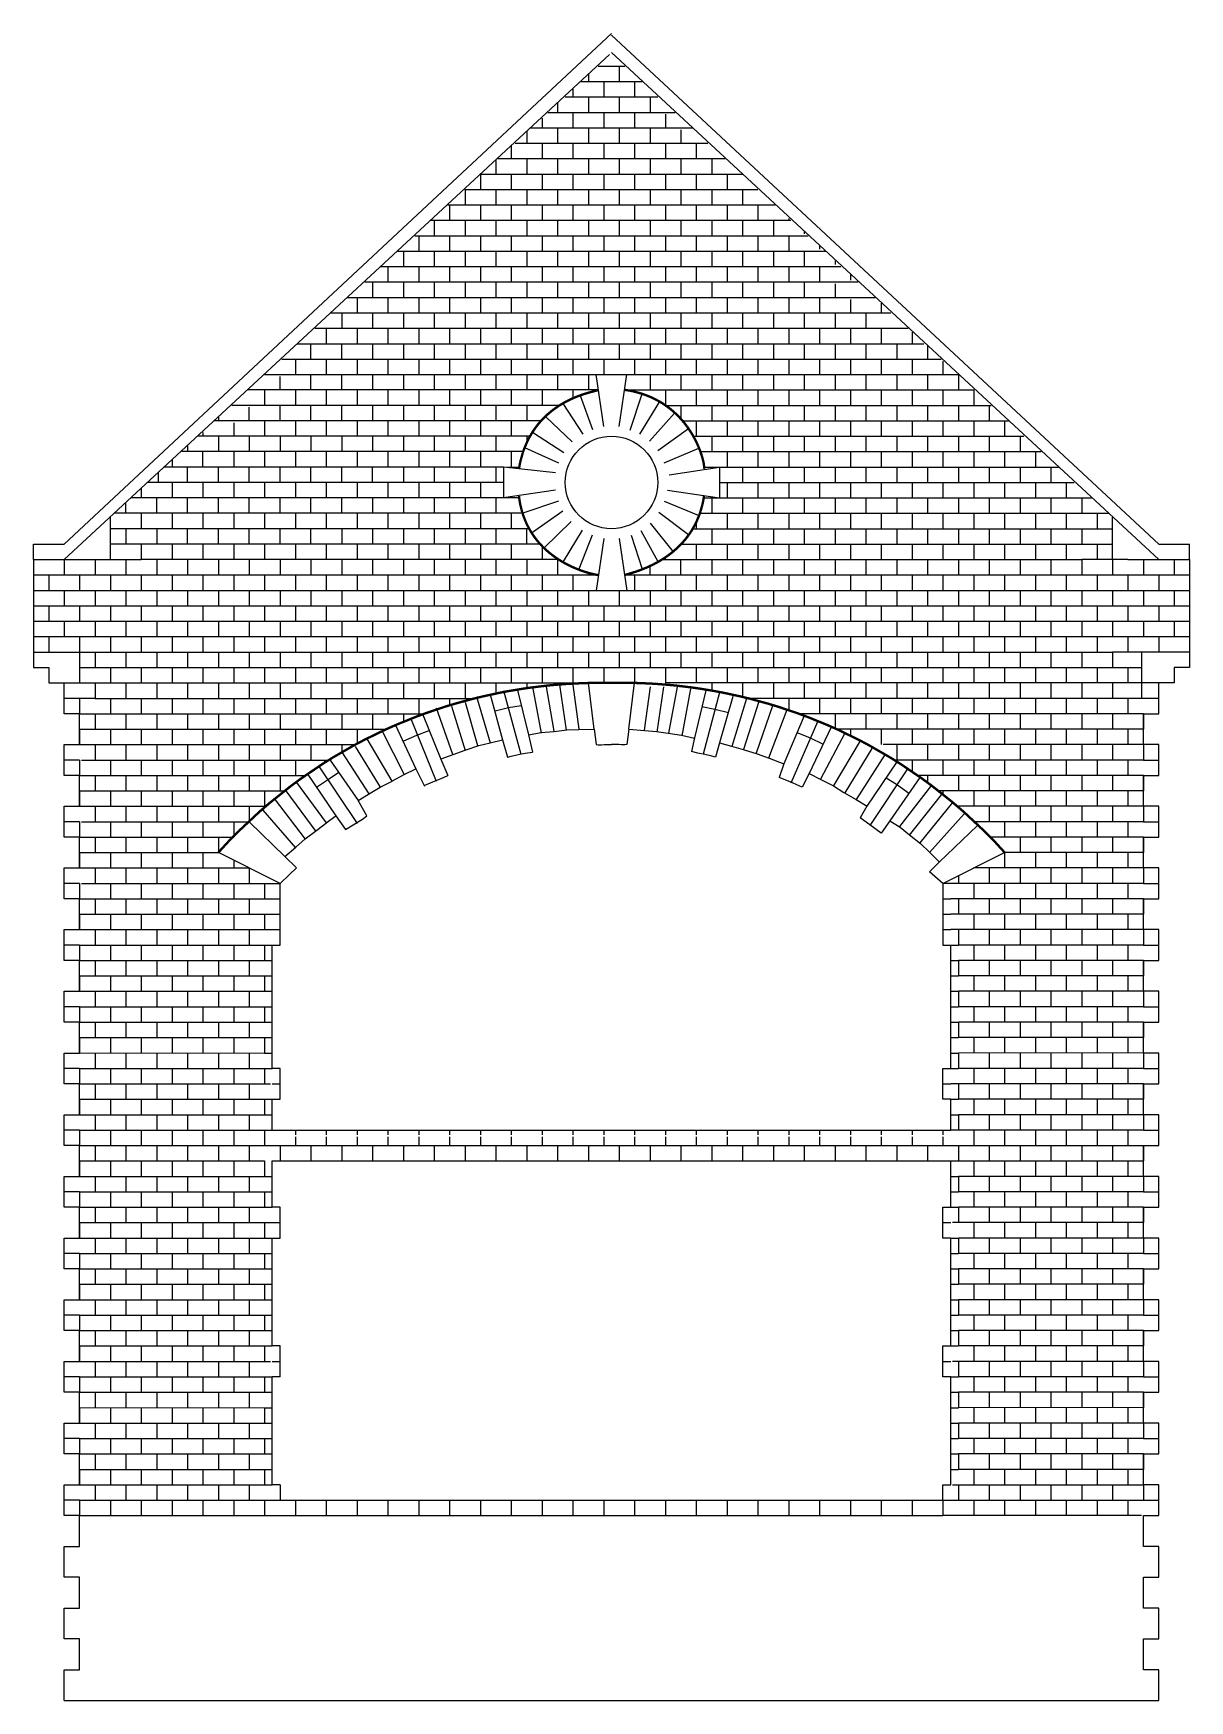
# Model space of a CAD drawing. Extents: x 9 to 84, y 10 to 118.
import ezdxf

# ---------------------------------------------------------------- set-up
doc = ezdxf.new("R2010")
doc.units = 0
doc.header["$MEASUREMENT"] = 0
doc.layers.add('OHNE_NAMEN', color=5, linetype='CONTINUOUS')

msp = doc.modelspace()

# ---------------------------------------------------------------- linework, layer by layer
at = {"layer": 'OHNE_NAMEN', "color": 5, "linetype": 'CONTINUOUS'}
for p, q in [((11.0008, 85.0007), (46.5, 118.1252)), ((46.5, 117.9999), (82.0004, 85.0004)), ((9.0004, 84.0003), (9.0004, 85.0004)), ((9.0004, 85.0004), (11.0004, 85.0004)), ((82.0004, 85.0004), (84.0006, 85.0004)), ((84.0006, 84.0003), (84.0006, 85.0004)), ((9.0004, 84.0003), (9.0004, 77.0004)), ((84.0006, 84.0003), (84.0006, 77.0004)), ((9.0004, 77.0004), (10.0004, 77.0004)), ((10.0004, 77.0004), (10.0004, 76.0003)), ((84.0006, 77.0004), (83.0005, 77.0004)), ((83.0005, 77.0004), (83.0005, 76.0003)), ((10.0004, 76.0003), (11.0004, 76.0003)), ((11, 74.0001), (11, 76)), ((82, 74.0001), (82, 76)), ((83.0005, 76.0003), (82.0004, 76.0003)), ((12, 74.0001), (11, 74.0001)), ((12, 71.9998), (12, 74.0001)), ((81.0002, 71.9998), (81.0002, 74.0001)), ((81.0002, 74.0001), (82, 74.0001)), ((11, 69.9999), (11, 71.9998)), ((11, 71.9998), (12, 71.9998)), ((82, 71.9998), (81.0002, 71.9998)), ((82, 69.9999), (82, 71.9998)), ((12, 71.0001), (11, 71.0001)), ((81.0002, 71.0001), (82, 71.0001)), ((12, 69.9999), (11, 69.9999)), ((12, 68), (12, 69.9999)), ((81.0002, 68), (81.0002, 69.9999)), ((81.0002, 69.9999), (82, 69.9999)), ((11, 66.0001), (11, 68)), ((11, 68), (12, 68)), ((82, 68), (81.0002, 68)), ((82, 66.0001), (82, 68)), ((12, 66.9999), (11, 66.9999)), ((12, 66.0001), (11, 66.0001)), ((12, 63.9999), (12, 66.0001)), ((81.0002, 66.9999), (82, 66.9999)), ((81.0002, 63.9999), (81.0002, 66.0001)), ((81.0002, 66.0001), (82, 66.0001)), ((11, 62), (11, 63.9999)), ((11, 63.9999), (12, 63.9999)), ((82, 63.9999), (81.0002, 63.9999)), ((82, 62), (82, 63.9999)), ((12, 63.0001), (11, 63.0001)), ((81.0002, 63.0001), (82, 63.0001)), ((12, 62), (11, 62)), ((12, 60.0001), (12, 62)), ((81.0002, 60.0001), (81.0002, 62)), ((81.0002, 62), (82, 62)), ((11, 57.9998), (11, 60.0001)), ((11, 60.0001), (12, 60.0001)), ((82, 60.0001), (81.0002, 60.0001)), ((82, 57.9998), (82, 60.0001)), ((12, 59), (11, 59)), ((81.0002, 59), (82, 59)), ((12, 57.9998), (11, 57.9998)), ((12, 55.9999), (12, 57.9998)), ((81.0002, 55.9999), (81.0002, 57.9998)), ((81.0002, 57.9998), (82, 57.9998)), ((11, 54), (11, 55.9999)), ((11, 55.9999), (12, 55.9999)), ((82, 55.9999), (81.0002, 55.9999)), ((82, 54), (82, 55.9999)), ((12, 55.0002), (11, 55.0002)), ((81.0002, 55.0002), (82, 55.0002)), ((12, 54), (11, 54)), ((12, 52.0001), (12, 54)), ((81.0002, 52.0001), (81.0002, 54)), ((81.0002, 54), (82, 54)), ((11, 49.9999), (11, 52.0001)), ((11, 52.0001), (12, 52.0001)), ((82, 52.0001), (81.0002, 52.0001)), ((82, 49.9999), (82, 52.0001)), ((12, 51), (11, 51)), ((81.0002, 51), (82, 51)), ((12, 49.9999), (11, 49.9999)), ((12, 48), (12, 49.9999)), ((81.0002, 48), (81.0002, 49.9999)), ((81.0002, 49.9999), (82, 49.9999)), ((11, 46.0001), (11, 48)), ((11, 48), (12, 48)), ((82, 48), (81.0002, 48)), ((82, 46.0001), (82, 48)), ((12, 46.9999), (11, 46.9999)), ((81.0002, 46.9999), (82, 46.9999)), ((12, 46.0001), (11, 46.0001)), ((12, 43.9999), (12, 46.0001)), ((81.0002, 43.9999), (81.0002, 46.0001)), ((81.0002, 46.0001), (82, 46.0001)), ((11, 42), (11, 43.9999)), ((11, 43.9999), (12, 43.9999)), ((82, 43.9999), (81.0002, 43.9999)), ((82, 42), (82, 43.9999)), ((12, 43.0001), (11, 43.0001)), ((81.0002, 43.0001), (82, 43.0001)), ((12, 42), (11, 42)), ((12, 40.0001), (12, 42)), ((81.0002, 40.0001), (81.0002, 42)), ((81.0002, 42), (82, 42)), ((11, 38.0002), (11, 40.0001)), ((11, 40.0001), (12, 40.0001)), ((12, 38.9999), (11, 38.9999)), ((82, 40.0001), (81.0002, 40.0001)), ((81.0002, 38.9999), (82, 38.9999)), ((82, 38.0002), (82, 40.0001)), ((12, 38.0002), (11, 38.0002)), ((12, 35.9999), (12, 38.0002)), ((81.0002, 35.9999), (81.0002, 38.0002)), ((81.0002, 38.0002), (82, 38.0002)), ((11, 34), (11, 35.9999)), ((11, 35.9999), (12, 35.9999)), ((82, 35.9999), (81.0002, 35.9999)), ((82, 34), (82, 35.9999)), ((12, 35), (11, 35)), ((81.0002, 35), (82, 35)), ((12, 34), (11, 34)), ((12, 32), (12, 34)), ((81.0002, 32), (81.0002, 34)), ((81.0002, 34), (82, 34)), ((11, 30), (11, 32)), ((11, 32), (12, 32)), ((82, 32), (81.0002, 32)), ((82, 30), (82, 32)), ((12, 31), (11, 31)), ((81.0002, 31), (82, 31)), ((12, 30), (11, 30)), ((12, 28), (12, 30)), ((81.0002, 28), (81.0002, 30)), ((81.0002, 30), (82, 30)), ((11, 26), (11, 28)), ((11, 28), (12, 28)), ((82, 28), (81.0002, 28)), ((82, 26), (82, 28)), ((12, 27), (11, 27)), ((12, 26), (11, 26)), ((12, 24), (12, 26)), ((81.0002, 27), (82, 27)), ((81.0002, 24), (81.0002, 26)), ((81.0002, 26), (82, 26)), ((11, 22), (11, 24)), ((11, 24), (12, 24)), ((82, 24), (81.0002, 24)), ((82, 22), (82, 24)), ((12, 23), (11, 23)), ((81.0002, 23), (82, 23)), ((12, 22), (11, 22)), ((12, 20), (12, 22)), ((81.0002, 20), (81.0002, 22)), ((81.0002, 22), (82, 22)), ((11, 18), (11, 20)), ((11, 20), (12, 20)), ((82, 20), (81.0002, 20)), ((82, 18), (82, 20)), ((12, 18), (11, 18)), ((12, 16), (12, 18)), ((81.0002, 16), (81.0002, 18)), ((81.0002, 18), (82, 18)), ((11, 14), (11, 16)), ((11, 16), (12, 16)), ((82, 16), (81.0002, 16)), ((82, 14), (82, 16)), ((12, 14), (11, 14)), ((12, 12), (12, 14)), ((81.0002, 12), (81.0002, 14)), ((81.0002, 14), (82, 14)), ((11, 10), (11, 12)), ((11, 12), (12, 12)), ((82, 12), (81.0002, 12)), ((82, 10), (82, 12)), ((11, 10), (82.0004, 10.0004))]:
    msp.add_line(p, q, dxfattribs=at)
at = {"layer": 'OHNE_NAMEN', "color": 7, "linetype": 'CONTINUOUS'}
for p, q in [((46.5, 116.8749), (82.0004, 84.0003)), ((11.0004, 84.0003), (46.3751, 116.75)), ((45.6251, 116), (47.3749, 116)), ((46.9999, 115.9997), (46.9999, 114.9999)), ((44.5001, 114.9999), (48.4999, 114.9999)), ((45, 115.5001), (45, 114.9999)), ((46.0001, 114.9999), (46.0001, 113.9998)), ((48, 114.9999), (48, 114.0001)), ((43.0001, 113.6251), (42.9997, 113)), ((43.5, 114.0001), (49.5, 114.0001)), ((43.9999, 114.5), (43.9999, 113.9998)), ((45, 113.9998), (45, 113)), ((46.9999, 113.9998), (46.9999, 113)), ((49.0001, 114.0001), (49.0001, 113)), ((42, 112.625), (42, 111.9999)), ((42.375, 113), (50.625, 113)), ((43.9999, 113), (43.9999, 111.9999)), ((46.0001, 113), (46.0001, 111.9999)), ((48, 113), (48, 111.9999)), ((49.9999, 112.8751), (49.9999, 111.9999)), ((41.0002, 111.7501), (40.9998, 110.9998)), ((41.25, 111.9999), (51.75, 111.9999)), ((43.0001, 111.9999), (43.0001, 111.0001)), ((45, 111.9999), (45, 111.0001)), ((46.9999, 111.9999), (46.9999, 111.0001)), ((49.0001, 111.9999), (49.0001, 111.0001)), ((51, 111.875), (51, 111.0001)), ((40.0001, 110.8749), (40.0001, 110)), ((40.2502, 111.0001), (52.7502, 111.0001)), ((42, 111.0001), (42, 110)), ((43.9999, 111.0001), (43.9999, 110)), ((46.0001, 111.0001), (46.0001, 110)), ((48, 111.0001), (48, 110)), ((49.9999, 111.0001), (49.9999, 110)), ((52.0001, 111.0001), (51.9998, 110)), ((38.9999, 109.8751), (38.9999, 108.9999)), ((39.1252, 110), (53.8752, 110)), ((40.9998, 110), (40.9998, 108.9999)), ((43.0001, 110), (43.0001, 108.9999)), ((45, 110), (45, 108.9999)), ((46.9999, 110), (46.9999, 108.9999)), ((49.0001, 110), (49.0001, 108.9999)), ((51, 110), (51, 108.9999)), ((52.9999, 110), (52.9999, 108.9999)), ((38.0002, 108.9999), (55.0002, 108.9999)), ((38.0002, 108.9999), (38.0002, 108.0001)), ((40.0001, 108.9999), (40.0001, 108.0001)), ((42, 108.9999), (42, 108.0001)), ((43.9999, 108.9999), (43.9999, 108.0001)), ((46.0001, 108.9999), (46.0001, 108.0001)), ((48, 108.9999), (48, 108.0001)), ((49.9999, 108.9999), (49.9999, 108.0001)), ((51.9998, 108.9999), (51.9998, 108.0001)), ((54, 108.9999), (54, 108.0001)), ((37, 108.0001), (55.9999, 108.0001)), ((37, 108.0001), (37, 107)), ((38.9999, 108.0001), (38.9999, 107)), ((40.9998, 108.0001), (40.9998, 107)), ((43.0001, 108.0001), (43.0001, 107)), ((45, 108.0001), (45, 107)), ((46.9999, 108.0001), (46.9999, 107)), ((49.0001, 108.0001), (49.0001, 107)), ((51, 108.0001), (51, 107)), ((52.9999, 108.0001), (52.9999, 107)), ((55.0002, 108.0001), (54.9998, 107)), ((34.75, 105.9998), (58.1251, 105.9998)), ((35, 105.9998), (35, 105.0001)), ((35.875, 107), (57.125, 107)), ((35.9999, 107), (35.9999, 105.9998)), ((37, 105.9998), (37, 105.0001)), ((37.9998, 107), (37.9998, 105.9998)), ((38.9999, 105.9998), (38.9999, 105.0001)), ((40.0001, 107), (40.0001, 105.9998)), ((40.9998, 105.9998), (40.9998, 105.0001)), ((42, 107), (42, 105.9998)), ((43.0001, 105.9998), (43.0001, 105.0001)), ((43.9999, 107), (43.9999, 105.9998)), ((45, 105.9998), (45, 105.0001)), ((46.0001, 107), (46.0001, 105.9998)), ((46.9999, 105.9998), (46.9999, 105.0001)), ((48, 107), (48, 105.9998)), ((49.0001, 105.9998), (49.0001, 105.0001)), ((49.9999, 107), (49.9999, 105.9998)), ((51, 105.9998), (51, 105.0001)), ((51.9998, 107), (51.9998, 105.9998)), ((52.9999, 105.9998), (52.9999, 105.0001)), ((54, 107), (54, 105.9998)), ((54.9998, 105.9998), (54.9998, 105.0001)), ((55.9999, 107), (55.9999, 105.9998)), ((57.0001, 105.9998), (57.0001, 105.0001)), ((57.9998, 106.1251), (58.0002, 106.0002)), ((33.75, 105.0001), (59.2501, 105.0001)), ((33.9999, 105.0001), (33.9999, 103.9999)), ((35.9999, 105.0001), (35.9999, 103.9999)), ((37.9998, 105.0001), (37.9998, 103.9999)), ((40.0001, 105.0001), (40.0001, 103.9999)), ((42, 105.0001), (42, 103.9999)), ((43.9999, 105.0001), (43.9999, 103.9999)), ((46.0001, 105.0001), (46.0001, 103.9999)), ((48, 105.0001), (48, 103.9999)), ((49.9999, 105.0001), (49.9999, 103.9999)), ((51.9998, 105.0001), (51.9998, 103.9999)), ((54, 105.0001), (54, 103.9999)), ((55.9999, 105.0001), (55.9999, 103.9999)), ((57.9998, 105.0001), (57.9998, 103.9999)), ((59, 105.2498), (59, 105.125)), ((32.625, 103.9999), (60.3751, 103.9999)), ((33, 103.9999), (33, 103.0002)), ((35, 103.9999), (35, 103.0002)), ((37, 103.9999), (37, 103.0002)), ((38.9999, 103.9999), (38.9999, 103.0002)), ((40.9998, 103.9999), (40.9998, 103.0002)), ((43.0001, 103.9999), (43.0001, 103.0002)), ((45, 103.9999), (45, 103.0002)), ((46.9999, 103.9999), (46.9999, 102.9998)), ((49.0001, 103.9999), (49.0001, 102.9998)), ((51, 103.9999), (51, 102.9998)), ((52.9999, 103.9999), (52.9999, 102.9998)), ((54.9998, 103.9999), (54.9998, 102.9998)), ((57.0001, 103.9999), (57.0001, 102.9998)), ((59, 103.9999), (59, 102.9998)), ((60.0001, 104.3749), (60.0001, 104.1252)), ((31.5, 103.0002), (61.3749, 103.0002)), ((31.9999, 102.9998), (31.9999, 102)), ((33.9999, 102.9998), (33.9999, 102)), ((35.9999, 102.9998), (35.9999, 102)), ((37.9998, 102.9998), (37.9998, 102)), ((40.0001, 102.9998), (40.0001, 102)), ((42, 102.9998), (42, 102)), ((43.9999, 102.9998), (43.9999, 102)), ((46.0001, 102.9998), (46.0001, 102)), ((48, 102.9998), (48, 102)), ((49.9999, 102.9998), (49.9999, 102)), ((51.9998, 102.9998), (51.9998, 102)), ((54, 102.9998), (54, 102)), ((55.9999, 102.9998), (55.9999, 102)), ((57.9998, 102.9998), (57.9998, 102)), ((60.0001, 103.0002), (60.0001, 102)), ((60.9999, 103.3752), (60.9999, 103.1251)), ((30.5, 102), (62.4999, 102)), ((31, 102), (31, 100.9999)), ((33, 102), (33, 100.9999)), ((35, 102), (35, 100.9999)), ((37, 102), (37, 100.9999)), ((38.9999, 102), (38.9999, 100.9999)), ((40.9998, 102), (40.9998, 100.9999)), ((43.0001, 102), (43.0001, 100.9999)), ((45, 102), (45, 100.9999)), ((46.9999, 102), (46.9999, 100.9999)), ((49.0001, 102), (49.0001, 100.9999)), ((51, 102), (51, 100.9999)), ((52.9999, 102), (52.9999, 100.9999)), ((54.9998, 102), (54.9998, 100.9999)), ((57.0001, 102), (57.0001, 100.9999)), ((59, 102), (59, 100.9999)), ((60.9999, 101.8752), (60.9999, 100.9999)), ((62, 102.4999), (62, 102.1253)), ((29.375, 100.9999), (63.6249, 100.9999)), ((29.9999, 100.9999), (29.9999, 99.9998)), ((31.9999, 100.9999), (31.9999, 99.9998)), ((33.9999, 100.9999), (33.9999, 99.9998)), ((35.9999, 100.9999), (35.9999, 99.9998)), ((37.9998, 100.9999), (37.9998, 99.9998)), ((40.0001, 100.9999), (40.0001, 99.9998)), ((42, 100.9999), (42, 99.9998)), ((43.9999, 100.9999), (43.9999, 99.9998)), ((46.0001, 100.9999), (46.0001, 99.9998)), ((48, 100.9999), (48, 99.9998)), ((49.9999, 100.9999), (49.9999, 99.9998)), ((51.9998, 100.9999), (51.9998, 99.9998)), ((54, 100.9999), (54, 99.9998)), ((55.9999, 100.9999), (55.9999, 99.9998)), ((57.9998, 100.9999), (57.9998, 99.9998)), ((60.0001, 100.9999), (60.0001, 99.9998)), ((62, 100.875), (62, 100.0001)), ((63.9999, 100.6249), (63.9999, 100.0001)), ((28.25, 100.0001), (64.625, 100.0001)), ((29, 100.0001), (29, 99)), ((31, 100.0001), (31, 99)), ((33, 100.0001), (33, 99)), ((35, 100.0001), (35, 99)), ((37, 100.0001), (37, 99)), ((38.9999, 100.0001), (38.9999, 99)), ((40.9998, 100.0001), (40.9998, 99)), ((43.0001, 99.9998), (43.0001, 99)), ((45, 99.9998), (45, 99)), ((46.9999, 99.9998), (46.9999, 99)), ((49.0001, 99.9998), (49.0001, 99)), ((51, 99.9998), (51, 99)), ((52.9999, 99.9998), (52.9999, 99)), ((54.9998, 99.9998), (54.9998, 99)), ((57.0001, 99.9998), (57.0001, 99)), ((59, 99.9998), (59, 99)), ((60.9999, 99.9998), (60.9999, 99)), ((63.0001, 99.9998), (63.0001, 99)), ((27.25, 99), (65.75, 99)), ((27.9999, 99), (27.9999, 97.9999)), ((29.9999, 99), (29.9999, 97.9999)), ((31.9999, 99), (31.9999, 97.9999)), ((33.9999, 99), (33.9999, 97.9999)), ((35.9999, 99), (35.9999, 97.9999)), ((37.9998, 99), (37.9998, 97.9999)), ((40.0001, 99), (40.0001, 97.9999)), ((42, 99), (42, 97.9999)), ((43.9999, 99), (43.9999, 97.9999)), ((46.0001, 99), (46.0001, 97.9999)), ((48, 99), (48, 97.9999)), ((49.9999, 99), (49.9999, 97.9999)), ((51.9998, 99), (51.9998, 97.9999)), ((54, 99), (54, 97.9999)), ((55.9999, 99), (55.9999, 97.9999)), ((57.9998, 99), (57.9998, 97.9999)), ((60.0001, 99), (60.0001, 97.9999)), ((62, 99), (62, 97.9999)), ((63.9999, 99), (63.9999, 97.9999)), ((66.0001, 98.7499), (65.9998, 97.9999)), ((26.125, 97.9999), (66.7501, 97.9999)), ((27, 97.0001), (27, 97.9999)), ((29, 97.0001), (29, 97.9999)), ((31, 97.9999), (31, 97.0001)), ((33, 97.9999), (33, 97.0001)), ((35, 97.9999), (35, 97.0001)), ((37, 97.9999), (37, 97.0001)), ((38.9999, 97.9999), (38.9999, 97.0001)), ((40.9998, 97.9999), (40.9998, 97.0001)), ((43.0001, 97.9999), (43.0001, 97.0001)), ((45, 97.9999), (45, 97.0001)), ((46.9999, 97.9999), (46.9999, 97.0001)), ((49.0001, 97.9999), (49.0001, 97.0001)), ((51, 97.9999), (51, 97.0001)), ((52.9999, 97.9999), (52.9999, 97.0001)), ((54.9998, 97.9999), (54.9998, 97.0001)), ((57.0001, 97.9999), (57.0001, 97.0001)), ((59, 97.9999), (59, 97.0001)), ((60.9999, 97.9999), (60.9999, 97.0001)), ((63.0001, 97.9999), (63.0001, 97.0001)), ((65, 97.9999), (65, 97.0001)), ((66.9999, 97.875), (66.9999, 96.9998)), ((25.125, 97.0001), (67.8751, 97.0001)), ((25.9999, 97.0001), (25.9999, 96)), ((27.9999, 97.0001), (27.9999, 96)), ((29.9999, 97.0001), (29.9999, 96)), ((31.9999, 97.0001), (31.9999, 96)), ((33.9999, 97.0001), (33.9999, 96)), ((35.9999, 97.0001), (35.9999, 96)), ((37.9998, 97.0001), (37.9998, 96)), ((40.0001, 97.0001), (40.0001, 96)), ((42, 97.0001), (42, 96)), ((43.9999, 97.0001), (43.9999, 96)), ((46.0001, 97.0001), (46.0001, 96)), ((48, 97.0001), (48, 96)), ((49.9999, 97.0001), (49.9999, 96)), ((51.9998, 97.0001), (51.9998, 96)), ((54, 97.0001), (54, 96)), ((55.9999, 97.0001), (55.9999, 96)), ((57.9998, 97.0001), (57.9998, 96)), ((60.0001, 97.0001), (60.0001, 96)), ((62, 97.0001), (62, 96)), ((63.9999, 97.0001), (63.9999, 96)), ((65.9998, 97.0001), (65.9998, 96)), ((68, 96.8749), (68, 96)), ((24, 96), (69.0002, 96)), ((25, 94.9999), (25, 95.8751)), ((27, 94.9999), (27, 96)), ((29, 94.9999), (29, 96)), ((31, 96), (31, 94.9999)), ((33, 96), (33, 94.9999)), ((35, 96), (35, 94.9999)), ((37, 96), (37, 94.9999)), ((38.9999, 96), (38.9999, 94.9999)), ((40.9998, 96), (40.9998, 94.9999)), ((43.0001, 96), (43.0001, 94.9999)), ((45, 96), (45, 94.9999)), ((46.0001, 92.625), (45.5002, 96.0004)), ((45.5002, 96.0004), (47.5005, 96.0004)), ((46.9999, 92.625), (47.5005, 96.0004)), ((49.0001, 96), (49.0001, 94.9999)), ((51, 96), (51, 94.9999)), ((52.9999, 96), (52.9999, 94.9999)), ((54.9998, 96), (54.9998, 94.9999)), ((57.0001, 96), (57.0001, 94.9999)), ((59, 96), (59, 94.9999)), ((60.9999, 96), (60.9999, 94.9999)), ((63.0001, 96), (63.0001, 94.9999)), ((65, 96), (65, 94.9999)), ((66.9999, 96), (66.9999, 94.9999)), ((68.9998, 96), (68.9998, 94.9999)), ((45.6251, 94.9999), (22.875, 94.9999)), ((23.9999, 95.0002), (23.9999, 94.0001)), ((26, 94.9999), (26, 94.0001)), ((27.9999, 94.9999), (27.9999, 94.0001)), ((29.9999, 94.9999), (29.9999, 94.0001)), ((31.9999, 94.9999), (31.9999, 94.0001)), ((33.9999, 94.9999), (33.9999, 94.0001)), ((35.9999, 94.9999), (35.9999, 94.0001)), ((37.9998, 94.9999), (37.9998, 94.0001)), ((40.0001, 94.9999), (40.0001, 94.0001)), ((42, 94.9999), (42, 94.0001)), ((44.6617, 92.1219), (43.3751, 94.125)), ((43.9999, 94.9999), (43.9999, 94.5)), ((45.2967, 92.4041), (44.5001, 94.6249)), ((47.3749, 94.9999), (69.9999, 94.9999)), ((47.7192, 92.3809), (48.4999, 94.7501)), ((48, 94.9999), (48, 94.875)), ((48.3306, 92.1219), (49.6249, 94.2499)), ((49.9999, 94.9999), (49.9999, 94.0001)), ((51.9998, 94.9999), (51.9998, 94.0001)), ((54, 94.9999), (54, 94.0001)), ((55.9999, 94.9999), (55.9999, 94.0001)), ((57.9998, 94.9999), (57.9998, 94.0001)), ((60.0001, 94.9999), (60.0001, 94.0001)), ((62, 94.9999), (62, 94.0001)), ((63.9999, 94.9999), (63.9999, 94.0001)), ((65.9998, 94.9999), (65.9998, 94.0001)), ((68, 94.9999), (68, 94.0001)), ((69.9999, 94.9999), (69.9999, 93.9997)), ((42.0007, 93.0003), (20.75, 93)), ((21, 93.2501), (20.9999, 93)), ((43.125, 94.0001), (21.875, 94.0001)), ((23, 93), (23, 93.8749)), ((24, 93), (24, 91.9999)), ((24.9999, 93), (24.9999, 94.0001)), ((26, 93), (26, 91.9999)), ((27, 93), (27, 94.0001)), ((27.9999, 93), (27.9999, 91.9999)), ((29, 93), (29, 94.0001)), ((29.9999, 93), (29.9999, 91.9999)), ((31, 94.0001), (31, 93)), ((31.9999, 93), (31.9999, 91.9999)), ((33, 94.0001), (33, 93)), ((33.9999, 93), (33.9999, 91.9999)), ((35, 94.0001), (35, 93)), ((35.9999, 93), (35.9999, 91.9999)), ((37, 94.0001), (37, 93)), ((37.9998, 93), (37.9998, 91.9999)), ((38.9999, 94.0001), (38.9999, 93)), ((40.0001, 93), (40.0001, 91.9999)), ((40.9998, 94.0001), (40.9998, 93)), ((43.9561, 91.628), (42.2501, 93.2501)), ((48.9656, 91.6753), (50.5883, 93.4861)), ((49.9999, 94.0001), (71.1249, 94.0001)), ((51, 94.0001), (51, 93.1249)), ((51.1249, 93), (72.2499, 93)), ((51.9998, 93), (51.9998, 91.9999)), ((52.9999, 94.0001), (52.9999, 93)), ((54, 93), (54, 91.9999)), ((54.9998, 94.0001), (54.9998, 93)), ((55.9999, 93), (55.9999, 91.9999)), ((57.0001, 94.0001), (57.0001, 93)), ((57.9998, 93), (57.9998, 91.9999)), ((59, 94.0001), (59, 93)), ((60.0001, 93), (60.0001, 91.9999)), ((60.9999, 94.0001), (60.9999, 93)), ((62, 93), (62, 91.9999)), ((63.0001, 94.0001), (63.0001, 93)), ((63.9999, 93), (63.9999, 91.9999)), ((65, 94.0001), (65, 93)), ((65.9998, 93), (65.9998, 91.9999)), ((66.9999, 94.0001), (66.9999, 93)), ((68, 93), (68, 91.9999)), ((68.9998, 94.0001), (68.9998, 93)), ((69.9999, 93), (69.9999, 91.9999)), ((71.0001, 93.9997), (71.0001, 93)), ((72.0002, 93), (72.0002, 92.0002)), ((41.25, 91.9999), (19.625, 91.9999)), ((20, 92.25), (20, 92.0002)), ((20.9999, 91.9999), (20.9999, 91.0001)), ((22, 92.8751), (22, 91.9999)), ((22.9999, 91.9999), (22.9999, 91.0001)), ((24.9999, 91.9999), (24.9999, 91.0001)), ((27, 91.9999), (27, 91.0001)), ((29, 91.9999), (29, 91.0001)), ((31, 91.9999), (31, 91.0001)), ((33, 91.9999), (33, 91.0001)), ((35, 91.9999), (35, 91.0001)), ((37, 91.9999), (37, 91.0001)), ((38.9999, 91.9999), (38.9999, 91.0001)), ((40.9998, 91.9999), (41.0002, 91.5)), ((43.4153, 90.9225), (41.3748, 92.25)), ((49.5064, 91.0636), (51.5003, 92.5004)), ((51.8749, 91.9999), (73.2501, 91.9999)), ((52.9999, 91.9999), (52.9999, 91.0001)), ((54.9998, 91.9999), (54.9998, 91.0001)), ((57.0001, 91.9999), (57.0001, 91.0001)), ((59, 91.9999), (59, 91.0001)), ((60.9999, 91.9999), (60.9999, 91.0001)), ((63.0001, 91.9999), (63.0001, 91.0001)), ((65, 91.9999), (65, 91.0001)), ((66.9999, 91.9999), (66.9999, 91.0001)), ((68.9998, 91.9999), (68.9998, 91.0001)), ((71.0001, 91.9999), (71.0001, 91.0001)), ((73, 91.9999), (73, 91.0001)), ((40.7501, 91.0001), (18.625, 91.0001)), ((19, 91.3751), (18.9999, 91.0001)), ((20, 90), (20, 91.0001)), ((22, 91.0001), (22, 90)), ((24, 91.0001), (24, 90)), ((26, 91.0001), (26, 90)), ((27.9999, 91.0001), (27.9999, 90)), ((29.9999, 91.0001), (29.9999, 90)), ((31.9999, 91.0001), (31.9999, 90)), ((33.9999, 91.0001), (33.9999, 90)), ((35.9999, 91.0001), (35.9999, 90)), ((37.9998, 91.0001), (37.9998, 90)), ((40.0001, 91.0001), (40.0001, 90)), ((43.0858, 90.2406), (40.8749, 91.2499)), ((49.9064, 90.2642), (52.1642, 91.2283)), ((52.2499, 91.0001), (74.3751, 91.0001)), ((54, 91.0001), (54, 90)), ((55.9999, 91.0001), (55.9999, 90)), ((57.9998, 91.0001), (57.9998, 90)), ((60.0001, 91.0001), (60.0001, 90)), ((62, 91.0001), (62, 90)), ((63.9999, 91.0001), (63.9999, 90)), ((65.9998, 91.0001), (65.9998, 90)), ((68, 91.0001), (68, 90)), ((69.9999, 91.0001), (69.9999, 90)), ((71.9998, 91.0001), (71.9998, 90)), ((74.0001, 90.9997), (74.0001, 90)), ((39.5002, 90), (17.5, 90)), ((18, 90.4998), (18, 90)), ((18.9999, 88.9998), (18.9999, 90)), ((20.9999, 88.9998), (20.9999, 90)), ((22.9999, 88.9998), (22.9999, 90)), ((24.9999, 88.9998), (24.9999, 90)), ((27, 88.9998), (27, 90)), ((29, 88.9998), (29, 90)), ((31, 88.9998), (31, 90)), ((33, 90), (33, 88.9998)), ((35, 90), (35, 88.9998)), ((37, 90), (37, 88.9998)), ((38.9999, 90), (38.9999, 88.9998)), ((42.8748, 89.625), (39.5005, 90.0003)), ((39.5005, 90.0003), (39.5005, 88.0004)), ((39.7499, 90), (40.4999, 90)), ((50.25, 89.5001), (53.5005, 90.0003)), ((52.5, 90), (75.5001, 90)), ((53.5005, 90.0003), (53.5005, 88.0004)), ((54.9998, 90), (54.9998, 88.9998)), ((57.0001, 90), (57.0001, 88.9998)), ((59, 90), (59, 88.9998)), ((60.9999, 90), (60.9999, 88.9998)), ((63.0001, 90), (63.0001, 88.9998)), ((65, 90), (65, 88.9998)), ((66.9999, 90), (66.9999, 88.9998)), ((68.9998, 90), (68.9998, 88.9998)), ((71.0001, 90), (71.0001, 88.9998)), ((73, 90), (73, 88.9998)), ((75.0002, 90), (75.0002, 89.0002)), ((39.5002, 89.0002), (16.375, 89.0002)), ((17.1249, 88.9998), (17.125, 89.625)), ((18, 88.9998), (18, 88.0001)), ((20, 88.9998), (20, 88.0001)), ((22, 88.9998), (22, 88.0001)), ((24, 88.9998), (24, 88.0001)), ((26, 88.9998), (26, 88.0001)), ((27.9999, 88.9998), (27.9999, 88.0001)), ((29.9999, 88.9998), (29.9999, 88.0001)), ((31.9999, 88.9998), (31.9999, 88.0001)), ((33.9999, 88.9998), (33.9999, 88.0001)), ((35.9999, 88.9998), (35.9999, 88.0001)), ((37.9998, 88.9998), (37.9998, 88.0001)), ((53.5002, 89.0002), (76.4999, 88.9998)), ((54, 88.9998), (54, 88.0001)), ((55.9999, 88.9998), (55.9999, 88.0001)), ((57.9998, 88.9998), (57.9998, 88.0001)), ((60.0001, 88.9998), (60.0001, 88.0001)), ((62, 88.9998), (62, 88.0001)), ((63.9999, 88.9998), (63.9999, 88.0001)), ((65.9998, 88.9998), (65.9998, 88.0001)), ((68, 88.9998), (68, 88.0001)), ((69.9999, 88.9998), (69.9999, 88.0001)), ((71.9998, 88.9998), (71.9998, 88.0001)), ((74.0001, 88.9998), (74.0001, 88.0001)), ((76, 88.9998), (76, 88.0001)), ((14.9999, 86.9999), (15, 87.6251)), ((40.4999, 88.0001), (15.375, 88.0001)), ((16, 88.6248), (16, 88.0001)), ((16.9999, 86.9999), (16.9999, 88.0001)), ((18.9999, 86.9999), (18.9999, 88.0001)), ((20.9999, 86.9999), (20.9999, 88.0001)), ((22.9999, 86.9999), (22.9999, 88.0001)), ((24.9999, 86.9999), (24.9999, 88.0001)), ((27, 86.9999), (27, 88.0001)), ((29, 86.9999), (29, 88.0001)), ((31, 88.0001), (31, 86.9999)), ((33, 88.0001), (33, 86.9999)), ((35, 88.0001), (35, 86.9999)), ((37, 88.0001), (37, 86.9999)), ((38.9999, 88.0001), (38.9999, 86.9999)), ((42.8748, 88.4999), (39.5005, 88.0004)), ((43.0625, 87.7947), (40.7501, 86.9999)), ((49.9064, 87.7947), (52.125, 86.8751)), ((50.1251, 88.4999), (53.5005, 88.0004)), ((52.5, 88.0001), (77.6249, 88.0001)), ((52.9999, 88.0001), (52.9999, 86.9999)), ((54.9998, 88.0001), (54.9998, 86.9999)), ((57.0001, 88.0001), (57.0001, 86.9999)), ((59, 88.0001), (59, 86.9999)), ((60.9999, 88.0001), (60.9999, 86.9999)), ((63.0001, 88.0001), (63.0001, 86.9999)), ((65, 88.0001), (65, 86.9999)), ((66.9999, 88.0001), (66.9999, 86.9999)), ((68.9998, 88.0001), (68.9998, 86.9999)), ((71.0001, 88.0001), (71.0001, 86.9999)), ((73, 88.0001), (73, 86.9999)), ((74.9999, 88.0001), (74.9999, 86.9999)), ((77.0001, 87.9997), (77.0001, 86.9999)), ((14.0003, 84.0003), (14, 86.7502)), ((40.6252, 86.9999), (14.25, 86.9999)), ((16, 86.9999), (16, 86.0002)), ((18, 86.9999), (18, 85.9998)), ((20, 86.9999), (20, 85.9998)), ((22, 86.9999), (22, 85.9998)), ((24, 86.9999), (24, 85.9998)), ((26, 86.9999), (26, 85.9998)), ((27.9999, 86.9999), (27.9999, 85.9998)), ((29.9999, 86.9999), (29.9999, 85.9998)), ((31.9999, 86.9999), (31.9999, 85.9998)), ((33.9999, 86.9999), (33.9999, 85.9998)), ((35.9999, 86.9999), (35.9999, 85.9998)), ((37.9998, 86.9999), (37.9998, 85.9998)), ((40.0001, 86.9999), (40.0001, 85.9998)), ((43.3447, 87.1361), (41.3748, 85.75)), ((49.5769, 87.0656), (51.4999, 85.6252)), ((52.2499, 86.9999), (78.7499, 86.9999)), ((54, 86.9999), (54, 85.9998)), ((55.9999, 86.9999), (55.9999, 85.9998)), ((57.9998, 86.9999), (57.9998, 85.9998)), ((60.0001, 86.9999), (60.0001, 85.9998)), ((62, 86.9999), (62, 85.9998)), ((63.9999, 86.9999), (63.9999, 85.9998)), ((65.9998, 86.9999), (65.9998, 85.9998)), ((68, 86.9999), (68, 85.9998)), ((69.9999, 86.9999), (69.9999, 85.9998)), ((71.9998, 86.9999), (71.9998, 85.9998)), ((74.0001, 86.9999), (74.0001, 85.9998)), ((76, 86.9999), (76, 85.9998)), ((77.9999, 86.9999), (77.9999, 86.0002)), ((79.0004, 84.0003), (79, 86.7502)), ((41.1251, 86.0002), (14, 86.0002)), ((15, 85.9998), (15, 84.9997)), ((16.9999, 85.9998), (16.9999, 85)), ((18.9999, 85), (18.9999, 85.9998)), ((20.9999, 85), (20.9999, 85.9998)), ((22.9999, 85), (22.9999, 85.9998)), ((24.9999, 85), (24.9999, 85.9998)), ((27, 85), (27, 85.9998)), ((29, 85.9998), (29, 85)), ((31, 85.9998), (31, 85)), ((33, 85.9998), (33, 85)), ((35, 85.9998), (35, 85)), ((37, 85.9998), (37, 85)), ((38.9999, 85.9998), (38.9999, 85)), ((41.0002, 85), (41.0002, 86.0002)), ((43.8856, 86.4775), (42.1248, 84.7499)), ((44.5911, 85.913), (43.3751, 83.875)), ((45.2497, 85.5839), (44.3749, 83.3751)), ((47.7661, 85.5839), (48.4999, 83.3751)), ((48.4011, 85.8897), (49.5, 83.875)), ((49.0125, 86.36), (50.5005, 84.5005)), ((51.75, 86.0002), (79, 86.0002)), ((52.0001, 86.5001), (51.9998, 85.9998)), ((52.9999, 85.9998), (52.9999, 85)), ((54.9998, 85.9998), (54.9998, 85)), ((57.0001, 85.9998), (57.0001, 85)), ((59, 85.9998), (59, 85)), ((60.9999, 85.9998), (60.9999, 85)), ((63.0001, 85.9998), (63.0001, 85)), ((65, 85.9998), (65, 85)), ((66.9999, 85.9998), (66.9999, 85)), ((68.9998, 85.9998), (68.9998, 85)), ((71.0001, 85.9998), (71.0001, 85)), ((73, 85.9998), (73, 85)), ((74.9999, 85.9998), (74.9999, 85)), ((77.0001, 85.9998), (77.0001, 85)), ((41.8751, 85), (14, 85)), ((16, 84.9997), (16, 83.9999)), ((18, 85), (18, 83.9999)), ((20, 85), (20, 83.9999)), ((22, 85), (22, 83.9999)), ((24, 85), (24, 83.9999)), ((26, 85), (26, 83.9999)), ((27.9999, 85), (27.9999, 83.9999)), ((29.9999, 85), (29.9999, 83.9999)), ((31.9999, 85), (31.9999, 83.9999)), ((33.9999, 85), (33.9999, 83.9999)), ((35.9999, 85), (35.9999, 83.9999)), ((37.9998, 85), (37.9998, 83.9999)), ((40.0001, 85), (40.0001, 83.9999)), ((42, 84.8752), (42, 83.9999)), ((46.0001, 85.375), (45.5002, 82.0004)), ((46.9999, 85.375), (47.5005, 82.0004)), ((51.0004, 85.0004), (79, 85)), ((51.9998, 85), (51.9998, 83.9999)), ((54, 85), (54, 83.9999)), ((55.9999, 85), (55.9999, 83.9999)), ((57.9998, 85), (57.9998, 83.9999)), ((60.0001, 85), (60.0001, 83.9999)), ((62, 85), (62, 83.9999)), ((63.9999, 85), (63.9999, 83.9999)), ((65.9998, 85), (65.9998, 83.9999)), ((68, 85), (68, 83.9999)), ((69.9999, 85), (69.9999, 83.9999)), ((71.9998, 85), (71.9998, 83.9999)), ((74.0001, 85), (74.0001, 83.9999)), ((76, 85), (76, 83.9999)), ((77.9999, 84.9997), (77.9999, 83.9999)), ((9, 83.9999), (13.0004, 84.0003)), ((11, 83.9999), (11, 82.9998)), ((13, 83.9999), (13, 82.9998)), ((13.0004, 84.0003), (16.0003, 84.0003)), ((15, 83.9999), (15, 82.9998)), ((43.0008, 84.0003), (16.0008, 84.0003)), ((16.9999, 83.9999), (16.9999, 82.9998)), ((18.9999, 83.9999), (18.9999, 82.9998)), ((20.9999, 83.9999), (20.9999, 82.9998)), ((22.9999, 83.9999), (22.9999, 82.9998)), ((24.9999, 83.9999), (24.9999, 82.9998)), ((27, 83.9999), (27, 82.9998)), ((29, 83.9999), (29, 82.9998)), ((31, 83.9999), (31, 82.9998)), ((33, 83.9999), (33, 82.9998)), ((35, 83.9999), (35, 82.9998)), ((37, 83.9999), (37, 82.9998)), ((38.9999, 83.9999), (38.9999, 82.9998)), ((40.9998, 83.9999), (40.9998, 82.9998)), ((43.0001, 83.9999), (43.0001, 82.9998)), ((49.0001, 82.9998), (49.0001, 83.5)), ((49.875, 83.9999), (77.0004, 84.0003)), ((49.9999, 83.9999), (49.9999, 84.1251)), ((51, 82.9998), (51, 83.9999)), ((52.9999, 83.9999), (52.9999, 82.9998)), ((54.9998, 83.9999), (54.9998, 82.9998)), ((57.0001, 83.9999), (57.0001, 82.9998)), ((59, 83.9999), (59, 82.9998)), ((60.9999, 83.9999), (60.9999, 82.9998)), ((63.0001, 83.9999), (63.0001, 82.9998)), ((65, 83.9999), (65, 82.9998)), ((66.9999, 83.9999), (66.9999, 82.9998)), ((68.9998, 83.9999), (68.9998, 82.9998)), ((71.0001, 83.9999), (71.0001, 82.9998)), ((73, 83.9999), (73, 82.9998)), ((74.9999, 83.9999), (74.9999, 82.9998)), ((77.0001, 83.9999), (77.0001, 82.9998)), ((80.0005, 84.0003), (77.0004, 84.0003)), ((79, 83.9999), (79, 82.9998)), ((80.0005, 84.0003), (83.9999, 83.9999)), ((80.9999, 83.9999), (80.9999, 82.9998)), ((82.9998, 83.9999), (82.9998, 82.9998)), ((9, 83.0001), (45.6251, 83.0001)), ((9.9999, 82.9998), (9.9999, 82)), ((11.9999, 82.9998), (11.9999, 82)), ((13.9999, 82.9998), (13.9999, 82)), ((16, 82.9998), (16, 82)), ((18, 82.9998), (18, 82)), ((20, 82.9998), (20, 82)), ((22, 82.9998), (22, 82)), ((24, 82.9998), (24, 82)), ((26, 82.9998), (26, 82)), ((27.9999, 82.9998), (27.9999, 82)), ((29.9999, 82.9998), (29.9999, 82)), ((31.9999, 82.9998), (31.9999, 82)), ((33.9999, 82.9998), (33.9999, 82)), ((35.9999, 82.9998), (35.9999, 82)), ((37.9998, 82.9998), (37.9998, 82)), ((40.0001, 82.9998), (40.0001, 82)), ((42, 82.9998), (42, 82)), ((43.9999, 82.9998), (43.9999, 82)), ((45, 83.0001), (45, 83.125)), ((47.3749, 83.0001), (83.9999, 83.0001)), ((48, 82.9998), (48, 82)), ((49.9999, 82.9998), (49.9999, 82)), ((51.9998, 82.9998), (51.9998, 82)), ((54, 82.9998), (54, 82)), ((55.9999, 82.9998), (55.9999, 82)), ((57.9998, 82.9998), (57.9998, 82)), ((60.0001, 82.9998), (60.0001, 82)), ((62, 82.9998), (62, 82)), ((63.9999, 82.9998), (63.9999, 82)), ((65.9998, 82.9998), (65.9998, 82)), ((68, 82.9998), (68, 82)), ((69.9999, 82.9998), (69.9999, 82)), ((71.9998, 82.9998), (71.9998, 82)), ((74.0001, 82.9998), (74.0001, 82)), ((76, 82.9998), (76, 82)), ((77.9999, 82.9998), (77.9999, 82)), ((80.0001, 82.9998), (80.0001, 82)), ((82, 82.9998), (82, 82)), ((9, 82), (83.9999, 82)), ((11, 82), (11, 80.9999)), ((13, 82), (13, 80.9999)), ((15, 82), (15, 80.9999)), ((16.9999, 82), (16.9999, 80.9999)), ((18.9999, 82), (18.9999, 80.9999)), ((20.9999, 82), (20.9999, 80.9999)), ((22.9999, 82), (22.9999, 80.9999)), ((24.9999, 82), (24.9999, 80.9999)), ((27, 82), (27, 80.9999)), ((29, 82), (29, 80.9999)), ((31, 82), (31, 80.9999)), ((33, 82), (33, 80.9999)), ((35, 82), (35, 80.9999)), ((37, 82), (37, 80.9999)), ((38.9999, 82), (38.9999, 80.9999)), ((40.9998, 82), (40.9998, 80.9999)), ((43.0001, 82), (43.0001, 80.9999)), ((45, 82), (45, 80.9999)), ((45.5002, 82.0004), (47.5005, 82.0004)), ((46.9999, 82), (46.9999, 80.9999)), ((49.0001, 82), (49.0001, 80.9999)), ((51, 82), (51, 80.9999)), ((52.9999, 82), (52.9999, 80.9999)), ((54.9998, 82), (54.9998, 80.9999)), ((57.0001, 82), (57.0001, 80.9999)), ((59, 82), (59, 80.9999)), ((60.9999, 82), (60.9999, 80.9999)), ((63.0001, 82), (63.0001, 80.9999)), ((65, 82), (65, 80.9999)), ((66.9999, 82), (66.9999, 80.9999)), ((68.9998, 82), (68.9998, 80.9999)), ((71.0001, 82), (71.0001, 80.9999)), ((73, 82), (73, 80.9999)), ((74.9999, 82), (74.9999, 80.9999)), ((77.0001, 82), (77.0001, 80.9999)), ((79, 82), (79, 80.9999)), ((80.9999, 82), (80.9999, 80.9999)), ((82.9998, 82), (82.9998, 80.9999)), ((9, 80.9999), (83.9999, 80.9999)), ((9.9999, 80.9999), (9.9999, 80.0001)), ((11.9999, 80.9999), (11.9999, 80.0001)), ((13.9999, 80.9999), (13.9999, 80.0001)), ((16, 80.9999), (16, 80.0001)), ((18, 80.9999), (18, 80.0001)), ((20, 80.9999), (20, 80.0001)), ((22, 80.9999), (22, 80.0001)), ((24, 80.9999), (24, 80.0001)), ((26, 80.9999), (26, 80.0001)), ((27.9999, 80.9999), (27.9999, 80.0001)), ((29.9999, 80.9999), (29.9999, 80.0001)), ((31.9999, 80.9999), (31.9999, 80.0001)), ((33.9999, 80.9999), (33.9999, 80.0001)), ((35.9999, 80.9999), (35.9999, 80.0001)), ((37.9998, 80.9999), (37.9998, 80.0001)), ((40.0001, 80.9999), (40.0001, 80.0001)), ((42, 80.9999), (42, 80.0001)), ((43.9999, 80.9999), (43.9999, 80.0001)), ((46.0001, 80.9999), (46.0001, 80.0001)), ((48, 80.9999), (48, 80.0001)), ((49.9999, 80.9999), (49.9999, 80.0001)), ((51.9998, 80.9999), (51.9998, 80.0001)), ((54, 80.9999), (54, 80.0001)), ((55.9999, 80.9999), (55.9999, 80.0001)), ((57.9998, 80.9999), (57.9998, 80.0001)), ((60.0001, 80.9999), (60.0001, 80.0001)), ((62, 80.9999), (62, 80.0001)), ((63.9999, 80.9999), (63.9999, 80.0001)), ((65.9998, 80.9999), (65.9998, 80.0001)), ((68, 80.9999), (68, 80.0001)), ((69.9999, 80.9999), (69.9999, 80.0001)), ((71.9998, 80.9999), (71.9998, 80.0001)), ((74.0001, 80.9999), (74.0001, 80.0001)), ((76, 80.9999), (76, 80.0001)), ((77.9999, 80.9999), (77.9999, 80.0001)), ((80.0001, 80.9999), (80.0001, 80.0001)), ((82, 80.9999), (82, 80.0001)), ((9, 80.0001), (83.9999, 80.0001)), ((9, 79), (83.9999, 79)), ((9.9999, 79), (9.9999, 78.0002)), ((11, 80.0001), (11, 79)), ((11.9999, 79), (11.9999, 77.9999)), ((13, 80.0001), (13, 79)), ((13.9999, 79), (13.9999, 77.9999)), ((15, 80.0001), (15, 79)), ((16, 79), (16, 77.9999)), ((16.9999, 80.0001), (16.9999, 79)), ((18, 79), (18, 77.9999)), ((18.9999, 80.0001), (18.9999, 79)), ((20, 79), (20, 77.9999)), ((20.9999, 80.0001), (20.9999, 79)), ((22, 79), (22, 77.9999)), ((22.9999, 80.0001), (22.9999, 79)), ((24, 79), (24, 77.9999)), ((24.9999, 80.0001), (24.9999, 79)), ((26, 79), (26, 77.9999)), ((27, 80.0001), (27, 79)), ((27.9999, 79), (27.9999, 77.9999)), ((29, 80.0001), (29, 79)), ((29.9999, 79), (29.9999, 77.9999)), ((31, 80.0001), (31, 79)), ((31.9999, 79), (31.9999, 77.9999)), ((33, 80.0001), (33, 79)), ((33.9999, 79), (33.9999, 77.9999)), ((35, 80.0001), (35, 79)), ((35.9999, 79), (35.9999, 77.9999)), ((37, 80.0001), (37, 79)), ((37.9998, 79), (37.9998, 77.9999)), ((38.9999, 80.0001), (38.9999, 79)), ((40.0001, 79), (40.0001, 77.9999)), ((40.9998, 80.0001), (40.9998, 79)), ((42, 79), (42, 77.9999)), ((43.0001, 80.0001), (43.0001, 79)), ((43.9999, 79), (43.9999, 77.9999)), ((45, 80.0001), (45, 79)), ((46.0001, 79), (46.0001, 77.9999)), ((46.9999, 80.0001), (46.9999, 79)), ((48, 79), (48, 77.9999)), ((49.0001, 80.0001), (49.0001, 79)), ((49.9999, 79), (49.9999, 77.9999)), ((51, 80.0001), (51, 79)), ((51.9998, 79), (51.9998, 77.9999)), ((52.9999, 80.0001), (52.9999, 79)), ((54, 79), (54, 77.9999)), ((54.9998, 80.0001), (54.9998, 79)), ((55.9999, 79), (55.9999, 77.9999)), ((57.0001, 80.0001), (57.0001, 79)), ((57.9998, 79), (57.9998, 77.9999)), ((59, 80.0001), (59, 79)), ((60.0001, 79), (60.0001, 77.9999)), ((60.9999, 80.0001), (60.9999, 79)), ((62, 79), (62, 77.9999)), ((63.0001, 80.0001), (63.0001, 79)), ((63.9999, 79), (63.9999, 77.9999)), ((65, 80.0001), (65, 79)), ((65.9998, 79), (65.9998, 77.9999)), ((66.9999, 80.0001), (66.9999, 79)), ((68, 79), (68, 77.9999)), ((68.9998, 80.0001), (68.9998, 79)), ((69.9999, 79), (69.9999, 77.9999)), ((71.0001, 80.0001), (71.0001, 79)), ((71.9998, 79), (71.9998, 77.9999)), ((73, 80.0001), (73, 79)), ((74.0001, 79), (74.0001, 77.9999)), ((74.9999, 80.0001), (74.9999, 79)), ((76, 79), (76, 77.9999)), ((77.0001, 80.0001), (77.0001, 79)), ((77.9999, 79), (77.9999, 77.9999)), ((79, 80.0001), (79, 79)), ((80.0001, 79), (80.0001, 77.9999)), ((80.9999, 80.0001), (80.9999, 79)), ((82, 79), (82, 77.9999)), ((82.9998, 79.9998), (82.9998, 78.9996)), ((9, 77.9999), (14.0003, 78.0002)), ((12.0003, 78.0002), (12.0003, 76.0003)), ((13, 77.9999), (13, 77.0001)), ((14.0003, 78.0002), (79.0004, 78.0002)), ((15, 77.9999), (15, 77.0001)), ((16.9999, 77.9999), (16.9999, 77.0001)), ((18.9999, 77.9999), (18.9999, 77.0001)), ((20.9999, 77.9999), (20.9999, 77.0001)), ((22.9999, 77.9999), (22.9999, 77.0001)), ((24.9999, 77.9999), (24.9999, 77.0001)), ((27, 77.9999), (27, 77.0001)), ((29, 77.9999), (29, 77.0001)), ((31, 77.9999), (31, 77.0001)), ((33, 77.9999), (33, 77.0001)), ((35, 77.9999), (35, 77.0001)), ((37, 77.9999), (37, 77.0001)), ((38.9999, 77.9999), (38.9999, 77.0001)), ((40.9998, 77.9999), (40.9998, 77.0001)), ((43.0001, 77.9999), (43.0001, 77.0001)), ((45, 77.9999), (45, 77.0001)), ((46.9999, 77.9999), (46.9999, 77.0001)), ((49.0001, 77.9999), (49.0001, 77.0001)), ((51, 77.9999), (51, 77.0001)), ((52.9999, 77.9999), (52.9999, 77.0001)), ((54.9998, 77.9999), (54.9998, 77.0001)), ((57.0001, 77.9999), (57.0001, 77.0001)), ((59, 77.9999), (59, 77.0001)), ((60.9999, 77.9999), (60.9999, 77.0001)), ((63.0001, 77.9999), (63.0001, 77.0001)), ((65, 77.9999), (65, 77.0001)), ((66.9999, 77.9999), (66.9999, 77.0001)), ((68.9998, 77.9999), (68.9998, 77.0001)), ((71.0001, 77.9999), (71.0001, 77.0001)), ((73, 77.9999), (73, 77.0001)), ((74.9999, 77.9999), (74.9999, 77.0001)), ((77.0001, 77.9999), (77.0001, 77.0001)), ((79, 78.0002), (79, 77.0001)), ((83.9999, 77.9999), (79.0004, 78.0002)), ((80.8754, 78.0002), (80.8754, 76.0003)), ((12, 77.0001), (80.875, 77.0001)), ((13.9999, 77.0001), (13.9999, 76)), ((16, 77.0001), (16, 76)), ((18, 77.0001), (18, 76)), ((20, 77.0001), (20, 76)), ((22, 77.0001), (22, 76)), ((24, 77.0001), (24, 76)), ((26, 77.0001), (26, 76)), ((27.9999, 77.0001), (27.9999, 76)), ((29.9999, 77.0001), (29.9999, 76)), ((31.9999, 77.0001), (31.9999, 76)), ((33.9999, 77.0001), (33.9999, 76)), ((35.9999, 77.0001), (35.9999, 76)), ((37.9998, 77.0001), (37.9998, 76)), ((40.0001, 77.0001), (40.0001, 76)), ((42, 77.0001), (42, 76)), ((43.9999, 77.0001), (43.9999, 76)), ((46.0001, 77.0001), (46.0001, 76)), ((48, 77.0001), (48, 76)), ((49.9999, 77.0001), (49.9999, 76)), ((51.9998, 77.0001), (51.9998, 76)), ((54, 77.0001), (54, 76)), ((55.9999, 77.0001), (55.9999, 76)), ((57.9998, 77.0001), (57.9998, 76)), ((60.0001, 77.0001), (60.0001, 76)), ((62, 77.0001), (62, 76)), ((63.9999, 77.0001), (63.9999, 76)), ((65.9998, 77.0001), (65.9998, 76)), ((68, 77.0001), (68, 76)), ((69.9999, 77.0001), (69.9999, 76)), ((71.9998, 77.0001), (71.9998, 76)), ((74.0001, 77.0001), (74.0001, 76)), ((76, 77.0001), (76, 76)), ((77.9999, 77.0001), (77.9999, 76)), ((80.0001, 77.0001), (80.0001, 76)), ((11, 76), (43.9999, 76)), ((13, 76), (13, 74.9999)), ((15, 76), (15, 74.9999)), ((16.9999, 76), (16.9999, 74.9999)), ((18.9999, 76), (18.9999, 74.9999)), ((20.9999, 76), (20.9999, 74.9999)), ((22.9999, 76), (22.9999, 74.9999)), ((24.9999, 76), (24.9999, 74.9999)), ((27, 76), (27, 74.9999)), ((29, 76), (29, 74.9999)), ((31, 76), (31, 74.9999)), ((33, 76), (33, 74.9999)), ((35, 76), (35, 74.9999)), ((37, 76), (37, 74.9999)), ((38.9999, 76), (38.9999, 75.25)), ((40.9998, 76), (41.0002, 75.625)), ((41.3748, 75.7499), (41.9375, 72.7502)), ((42.2501, 75.8751), (42.75, 72.8751)), ((43.0001, 76), (43.0001, 75.8751)), ((43.125, 75.8751), (43.5624, 72.9375)), ((43.9999, 75.8751), (44.3749, 73)), ((45.375, 73), (45.0003, 76.0003)), ((47.625, 73), (48.0004, 76.0003)), ((49.0001, 75.7499), (48.6251, 72.9375)), ((49.875, 75.7499), (49.4376, 72.8126)), ((82, 76), (50.0006, 76.0003)), ((50.7499, 75.7499), (50.1876, 72.7502)), ((52.9999, 76), (52.9999, 75.5001)), ((54.9998, 76), (55.0002, 75.1251)), ((57.0001, 76), (57.0001, 74.9999)), ((59, 76), (59, 74.9999)), ((60.9999, 76), (60.9999, 74.9999)), ((63.0001, 76), (63.0001, 74.9999)), ((65, 76), (65, 74.9999)), ((66.9999, 76), (66.9999, 74.9999)), ((68.9998, 76), (68.9998, 74.9999)), ((71.0001, 76), (71.0001, 74.9999)), ((73, 76), (73, 74.9999)), ((74.9999, 76), (74.9999, 74.9999)), ((77.0001, 76), (77.0001, 74.9999)), ((79, 76), (79, 74.9999)), ((80.875, 76), (80.875, 74.9999)), ((13, 74.9999), (11, 74.9999)), ((11.9999, 74.9999), (11.9999, 74.0001)), ((13, 74.9999), (37.6252, 74.9999)), ((13.9999, 74.9999), (13.9999, 74.0001)), ((16, 74.9999), (16, 74.0001)), ((18, 74.9999), (18, 74.0001)), ((20, 74.9999), (20, 74.0001)), ((22, 74.9999), (22, 74.0001)), ((24, 74.9999), (24, 74.0001)), ((26, 74.9999), (26, 74.0001)), ((27.9999, 74.9999), (27.9999, 74.0001)), ((29.9999, 74.9999), (29.9999, 74.0001)), ((31.9999, 74.9999), (31.9999, 74.0001)), ((33.9999, 74.9999), (33.9999, 74.0001)), ((35.9999, 74.9999), (35.9999, 74.5)), ((37, 74.7501), (37.8125, 71.9374)), ((37.75, 75.1251), (38.6249, 72.1251)), ((38.6249, 75.25), (39.4374, 72.3124)), ((39.5002, 75.5001), (40.6252, 71.3751)), ((40.3751, 75.625), (41.1251, 72.6249)), ((51.6251, 75.625), (51.0625, 72.5625)), ((52.6249, 75.5001), (51.8749, 72.4376)), ((53.5002, 75.3749), (52.4376, 71.3751)), ((54.3751, 75.1251), (53.5002, 72.1251)), ((55.2499, 74.9999), (54.3126, 71.8749)), ((56.0564, 74.7889), (55.0626, 71.6876)), ((82, 74.9999), (55.5001, 74.9999)), ((57.9998, 74.9999), (57.9998, 74.2498)), ((60.0001, 74.9999), (60.0001, 74.0001)), ((62, 74.9999), (62, 74.0001)), ((63.9999, 74.9999), (63.9999, 74.0001)), ((65.9998, 74.9999), (65.9998, 74.0001)), ((68, 74.9999), (68, 74.0001)), ((69.9999, 74.9999), (69.9999, 74.0001)), ((71.9998, 74.9999), (71.9998, 74.0001)), ((74.0001, 74.9999), (74.0001, 74.0001)), ((76, 74.9999), (76, 74.0001)), ((77.9999, 74.9999), (77.9999, 74.0001)), ((80.0001, 74.9999), (80.0001, 74.0001)), ((12, 74.0001), (34.25, 74.0001)), ((13, 73.9997), (13, 73)), ((15, 74.0001), (15, 73)), ((16.9999, 74.0001), (16.9999, 73)), ((18.9999, 74.0001), (18.9999, 73)), ((20.9999, 74.0001), (20.9999, 73)), ((22.9999, 74.0001), (22.9999, 73)), ((24.9999, 74.0001), (24.9999, 73)), ((27, 74.0001), (27, 73)), ((29, 74.0001), (29, 73)), ((31, 74.0001), (31, 73)), ((33, 74.0001), (33, 73.4998)), ((33.5, 73.6251), (35.125, 69.6249)), ((34.25, 74.0001), (35.4376, 71.0625)), ((35.125, 74.3751), (36.1876, 71.3751)), ((36.1251, 74.5), (37, 71.6252)), ((38.9467, 74.1892), (39.8286, 74.4008)), ((39.8286, 74.4008), (40.64, 74.5419)), ((52.3522, 74.4714), (53.1989, 74.295)), ((53.1989, 74.295), (54.0808, 74.0833)), ((56.9383, 74.5067), (55.8751, 71.4375)), ((57.875, 74.2498), (56.6875, 71.1249)), ((59, 73.8748), (57.6876, 70.7499)), ((80.9999, 74.0001), (58.7499, 74.0001)), ((60.9999, 74.0001), (60.9999, 73)), ((63.0001, 74.0001), (63.0001, 73)), ((65, 74.0001), (65, 73)), ((66.9999, 74.0001), (66.9999, 73)), ((68.9998, 74.0001), (68.9998, 73)), ((71.0001, 74.0001), (71.0001, 73)), ((73, 74.0001), (73, 73)), ((74.9999, 74.0001), (74.9999, 73)), ((77.0001, 74.0001), (77.0001, 73)), ((79, 74.0001), (79, 73)), ((80.9999, 74.0001), (80.9999, 73)), ((11.9999, 73), (11.9999, 72.0002)), ((12, 73), (31.875, 73)), ((13.9999, 73), (13.9999, 71.9998)), ((16, 73), (16, 71.9998)), ((18, 73), (18, 71.9998)), ((20, 73), (20, 71.9998)), ((22, 73), (22, 71.9998)), ((24, 73), (24, 71.9998)), ((26, 73), (26, 71.9998)), ((27.9999, 73), (27.9999, 71.9998)), ((29.9999, 73), (30, 72.1251)), ((31.625, 72.8751), (33.0625, 70.0624)), ((32.5, 73.2501), (33.8125, 70.4374)), ((33.02, 72.2489), (33.8667, 72.6017)), ((33.8667, 72.6017), (34.6781, 72.9192)), ((59.8664, 73.4836), (58.1251, 69.5)), ((58.5258, 72.7781), (59.3372, 72.4606)), ((60.7501, 73.1252), (59.3125, 70.1252)), ((59.3372, 72.4606), (60.2192, 72.0372)), ((61.625, 72.7502), (60.0625, 69.7502)), ((80.9999, 73), (61.1251, 73)), ((62, 73), (62, 72.6249)), ((63.9999, 73), (63.9999, 72.0002)), ((66.0001, 73), (66.0001, 72.0002)), ((68, 73), (68, 71.9998)), ((69.9999, 73), (69.9999, 71.9998)), ((71.9998, 73), (71.9998, 71.9998)), ((74.0001, 73), (74.0001, 71.9998)), ((76, 73), (76, 71.9998)), ((77.9999, 73), (77.9999, 71.9998)), ((80.0001, 73), (80.0001, 72.0002)), ((12, 72.0002), (29.875, 72.0002)), ((13, 71.9998), (13, 71.0001)), ((15, 71.9998), (15, 71.0001)), ((16.9999, 71.9998), (16.9999, 71.0001)), ((18.9999, 71.9998), (18.9999, 71.0001)), ((20.9999, 71.9998), (20.9999, 71.0001)), ((22.9999, 71.9998), (22.9999, 71.0001)), ((24.9999, 71.9998), (24.9999, 71.0001)), ((27, 71.9998), (27, 71.0001)), ((29, 71.9998), (29, 71.4999)), ((29, 71.4999), (30.75, 68.8125)), ((29.875, 71.8749), (31.5, 69.2499)), ((30.625, 72.3752), (32.25, 69.6249)), ((62.6251, 72.2499), (60.875, 69.3124)), ((63.3751, 71.7501), (61.625, 68.8749)), ((64.25, 71.3751), (62.375, 68.4375)), ((81.0006, 72.0002), (64.1251, 72.0002)), ((65, 71.9998), (65, 71.0001)), ((66.9999, 71.9998), (66.9999, 71.0001)), ((68.9998, 71.9998), (68.9998, 71.0001)), ((71.0001, 71.9998), (71.0001, 71.0001)), ((73, 71.9998), (73, 71.0001)), ((74.9999, 71.9998), (74.9999, 71.0001)), ((77.0001, 71.9998), (77.0001, 71.0001)), ((79, 71.9998), (79, 71.0001)), ((80.9999, 71.9998), (80.9999, 70.9997)), ((11.9999, 70.9997), (11.9999, 69.9999)), ((12.125, 71.0001), (28.125, 71.0001)), ((13.9999, 71.0001), (13.9999, 69.9999)), ((16, 71.0001), (16, 69.9999)), ((18, 71.0001), (18, 69.9999)), ((20, 71.0001), (20, 69.9999)), ((22, 71.0001), (22, 69.9999)), ((24, 71.0001), (24, 69.9999)), ((26, 71.0001), (26, 69.9999)), ((27.5, 70.6251), (30, 66.875)), ((27.875, 71.0001), (27.875, 70.8752)), ((28.25, 71.0001), (30.0625, 68.375)), ((65, 70.8752), (63.0626, 68)), ((65.75, 70.5002), (63.2499, 66.7501)), ((80.9999, 71.0001), (64.8751, 71.0001)), ((66.0001, 71.0001), (66.0001, 70.25)), ((68, 71.0001), (68, 69.9999)), ((69.9999, 71.0001), (69.9999, 69.9999)), ((71.9998, 71.0001), (71.9998, 69.9999)), ((74.0001, 71.0001), (74.0001, 69.9999)), ((76, 71.0001), (76, 69.9999)), ((77.9999, 71.0001), (77.9999, 69.9999)), ((80.0001, 71.0001), (80.0001, 69.9999)), ((12, 69.9999), (26.625, 69.9999)), ((13, 69.9999), (13, 69.0002)), ((15, 69.9999), (15, 68.9998)), ((16.9999, 69.9999), (16.9999, 68.9998)), ((18.9999, 69.9999), (18.9999, 68.9998)), ((20.9999, 69.9999), (20.9999, 68.9998)), ((22.9999, 69.9999), (22.9999, 68.9998)), ((24.9999, 69.9999), (24.9999, 68.9998)), ((26, 69.6249), (28, 66.9375)), ((26.75, 70.1252), (28.625, 67.3749)), ((27.3756, 69.2503), (28.0811, 69.7089)), ((28.0811, 69.7089), (28.8219, 70.2028)), ((64.3114, 69.85), (64.9817, 69.4267)), ((66.5, 69.875), (64.5626, 67.0624)), ((64.9817, 69.4267), (65.7578, 68.8622)), ((67.25, 69.3752), (65.1873, 66.6874)), ((80.9999, 69.9999), (66.3751, 69.9999)), ((66.9999, 69.9999), (66.9999, 69.5)), ((68.9998, 69.9999), (68.9998, 68.9998)), ((71.0001, 69.9999), (71.0001, 68.9998)), ((73, 69.9999), (73, 68.9998)), ((74.9999, 69.9999), (74.9999, 68.9998)), ((77.0001, 69.9999), (77.0001, 68.9998)), ((79, 69.9999), (79, 68.9998)), ((80.9999, 69.9999), (80.9999, 68.9998)), ((11.9999, 68.9998), (11.9999, 68)), ((12, 69.0002), (25.25, 69.0002)), ((13.9999, 68.9998), (13.9999, 68)), ((16, 68.9998), (16, 68)), ((18, 68.9998), (18, 68)), ((20, 68.9998), (20, 68)), ((22, 68.9998), (22, 68)), ((24, 68.9998), (24, 68)), ((24.625, 68.4999), (26.625, 65.8749)), ((25.375, 69.0002), (27.3125, 66.3751)), ((67.8751, 68.75), (65.8125, 66.125)), ((68.6252, 68.2501), (66.5, 65.6251)), ((80.9999, 69.0002), (67.7499, 69.0002)), ((68, 69.0002), (68, 68.75)), ((69.9999, 68.9998), (69.9999, 68)), ((71.9998, 68.9998), (71.9998, 68)), ((74.0001, 68.9998), (74.0001, 68)), ((76, 68.9998), (76, 68)), ((77.9999, 68.9998), (77.9999, 68)), ((80.0001, 68.9998), (80.0001, 68)), ((12, 68), (24.0004, 68.0004)), ((13, 68), (13, 66.9999)), ((15, 68), (15, 66.9999)), ((16.9999, 68), (16.9999, 66.9999)), ((18.9999, 68), (18.9999, 66.9999)), ((20.9999, 68), (20.9999, 66.9999)), ((22.9999, 68), (22.9999, 66.9999)), ((23.875, 67.7499), (26, 65.3126)), ((69.3752, 67.5001), (67.1251, 65)), ((80.9999, 68), (69.0002, 68)), ((71.0001, 68), (71.0001, 66.9999)), ((73, 68), (73, 66.9999)), ((74.9999, 68), (74.9999, 66.9999)), ((77.0001, 68), (77.0001, 66.9999)), ((79, 68), (79, 66.9999)), ((80.9999, 68), (80.9999, 66.9999)), ((11.9999, 66.9999), (11.9999, 66.0001)), ((12, 66.0001), (22.0004, 66.0005)), ((12.125, 66.9999), (22.8754, 67.0003)), ((13, 65.9998), (13, 65)), ((13.9999, 66.9999), (13.9999, 65.9998)), ((15, 65.9998), (15, 65)), ((16, 66.9999), (16, 65.9998)), ((16.9999, 65.9998), (16.9999, 65)), ((18, 66.9999), (18, 65.9998)), ((18.9999, 65.9998), (18.9999, 65)), ((20, 66.9999), (20, 65.9998)), ((20.9999, 65.9998), (20.9999, 65)), ((22, 66.9999), (22, 65.9998)), ((25.3125, 64.7499), (23, 66.9999)), ((67.7499, 64.3749), (70.25, 66.7501)), ((80.9999, 66.9999), (69.9999, 66.9999)), ((80.9999, 66.0001), (71.0001, 66.0001)), ((71.9998, 66.9999), (71.9998, 65.9998)), ((73, 65.9998), (73, 65)), ((74.0001, 66.9999), (74.0001, 65.9998)), ((74.9999, 65.9998), (74.9999, 65)), ((76, 66.9999), (76, 65.9998)), ((77.0001, 65.9998), (77.0001, 65)), ((77.9999, 66.9999), (77.9999, 65.9998)), ((79, 65.9998), (79, 65)), ((80.0001, 66.9999), (80.0001, 66.0001)), ((80.9999, 66.0001), (80.9999, 65)), ((11.9999, 65), (11.9999, 64.0002)), ((12, 65), (21.0004, 65.0004)), ((13.9999, 65), (13.9999, 63.9999)), ((16, 65), (16, 63.9999)), ((18, 65), (18, 63.9999)), ((20, 65), (20, 63.9999)), ((25.0003, 63.0005), (21.0004, 65.0004)), ((68.0004, 63.0005), (72.0002, 65.0004)), ((80.9999, 65), (71.9998, 65)), ((71.9998, 65), (71.9998, 63.9999)), ((74.0001, 65), (74.0001, 63.9999)), ((76, 65), (76, 63.9999)), ((77.9999, 65), (77.9999, 63.9999)), ((80.0001, 65), (80.0001, 64.0002)), ((12, 63.9999), (23.0004, 64.0002)), ((13, 63.9999), (13, 63.0001)), ((15, 63.9999), (15, 63.0001)), ((16.9999, 63.9999), (16.9999, 63.0001)), ((18.9999, 63.9999), (18.9999, 63.0001)), ((20.9999, 63.9999), (20.9999, 63.0001)), ((22, 64.5001), (22, 63.9999)), ((22.9999, 63.9999), (22.9999, 63.0001)), ((80.9999, 63.9999), (69.9999, 63.9999)), ((71.0001, 63.9999), (71.0001, 63.0001)), ((73, 63.9999), (73, 63.0001)), ((74.9999, 63.9999), (74.9999, 63.0001)), ((77.0001, 63.9999), (77.0001, 63.0001)), ((79, 63.9999), (79, 63.0001)), ((80.9999, 63.9999), (80.9999, 62.9998)), ((11.9999, 62.9998), (11.9999, 62)), ((12.125, 63.0001), (25.0003, 63.0005)), ((13.9999, 63.0001), (13.9999, 62)), ((16, 63.0001), (16, 62)), ((18, 63.0001), (18, 62)), ((20, 63.0001), (20, 62)), ((22, 63.0001), (22, 62)), ((24, 63.0001), (24, 62)), ((80.9999, 63.0001), (68.0007, 63.0005)), ((69.0002, 63.5), (68.9998, 63.0001)), ((69.9999, 63.0001), (69.9999, 62)), ((71.9998, 63.0001), (71.9998, 62)), ((74.0001, 63.0001), (74.0001, 62)), ((76, 63.0001), (76, 62)), ((77.9999, 63.0001), (77.9999, 62)), ((80.0001, 63.0001), (80.0001, 62)), ((12, 62), (24.5, 62)), ((13, 62), (13, 61.0002)), ((15, 62), (15, 60.9999)), ((16.9999, 62), (16.9999, 60.9999)), ((18.9999, 62), (18.9999, 60.9999)), ((20.9999, 62), (20.9999, 60.9999)), ((22.9999, 62), (22.9999, 60.9999)), ((80.9999, 62), (68.4999, 62)), ((68.9998, 62), (68.9998, 60.9999)), ((71.0001, 62), (71.0001, 60.9999)), ((73, 62), (73, 60.9999)), ((74.9999, 62), (74.9999, 60.9999)), ((77.0001, 62), (77.0001, 60.9999)), ((79, 62), (79, 60.9999)), ((80.9999, 62), (80.9999, 60.9999)), ((11.9999, 60.9999), (11.9999, 60.0001)), ((12, 60.9999), (24.5, 60.9999)), ((13.9999, 60.9999), (13.9999, 60.0001)), ((16, 60.9999), (16, 60.0001)), ((18, 60.9999), (18, 60.0001)), ((20, 60.9999), (20, 60.0001)), ((22, 60.9999), (22, 60.0001)), ((24, 60.9999), (24, 60.0001)), ((80.9999, 60.9999), (68.4999, 60.9999)), ((69.9999, 60.9999), (69.9999, 60.0001)), ((71.9998, 60.9999), (71.9998, 60.0001)), ((74.0001, 60.9999), (74.0001, 60.0001)), ((76, 60.9999), (76, 60.0001)), ((77.9999, 60.9999), (77.9999, 60.0001)), ((80.0001, 60.9999), (80.0001, 60.0001)), ((12, 60.0001), (24.5, 60.0001)), ((13, 60.0001), (13, 59)), ((15, 60.0001), (15, 59)), ((16.9999, 60.0001), (16.9999, 59)), ((18.9999, 60.0001), (18.9999, 59)), ((20.9999, 60.0001), (20.9999, 59)), ((22.9999, 60.0001), (22.9999, 59)), ((80.9999, 60.0001), (68.4999, 60.0001)), ((68.9998, 60.0001), (68.9998, 59)), ((71.0001, 60.0001), (71.0001, 59)), ((73, 60.0001), (73, 59)), ((74.9999, 60.0001), (74.9999, 59)), ((77.0001, 60.0001), (77.0001, 59)), ((79, 60.0001), (79, 59)), ((80.9999, 60.0001), (80.9999, 59)), ((11.9999, 59), (11.9999, 58.0002)), ((12, 59), (24.5, 59)), ((13.9999, 59), (13.9999, 57.9998)), ((16, 59), (16, 57.9998)), ((18, 59), (18, 57.9998)), ((20, 59), (20, 57.9998)), ((22, 59), (22, 57.9998)), ((24, 59), (24, 57.9998)), ((80.9999, 59), (69.0002, 59)), ((69.9999, 59), (69.9999, 57.9998)), ((71.9998, 59), (71.9998, 57.9998)), ((74.0001, 59), (74.0001, 57.9998)), ((76, 59), (76, 57.9998)), ((77.9999, 59), (77.9999, 57.9998)), ((80.0001, 59), (80.0001, 57.9998)), ((12, 58.0002), (24, 57.9998)), ((13, 57.9998), (13, 57.0001)), ((15, 57.9998), (15, 57.0001)), ((16.9999, 57.9998), (16.9999, 57.0001)), ((18.9999, 57.9998), (18.9999, 57.0001)), ((20.9999, 57.9998), (20.9999, 57.0001)), ((22.9999, 57.9998), (22.9999, 57.0001)), ((68.9998, 57.9998), (68.9998, 57.0001)), ((81.0006, 58.0002), (69.0005, 57.9998)), ((71.0001, 57.9998), (71.0001, 57.0001)), ((73, 57.9998), (73, 57.0001)), ((74.9999, 57.9998), (74.9999, 57.0001)), ((77.0001, 57.9998), (77.0001, 57.0001)), ((79, 57.9998), (79, 57.0001)), ((80.9999, 57.9998), (80.9999, 56.9997)), ((11.9999, 56.9997), (11.9999, 55.9999)), ((12.0004, 57.0004), (24.0004, 57.0001)), ((13.9999, 57.0001), (13.9999, 55.9999)), ((16, 57.0001), (16, 55.9999)), ((18, 57.0001), (18, 55.9999)), ((20, 57.0001), (20, 55.9999)), ((22, 57.0001), (22, 55.9999)), ((24, 57.0001), (24, 55.9999)), ((81.0006, 57.0004), (69.0005, 57.0001)), ((69.9999, 57.0001), (69.9999, 55.9999)), ((71.9998, 57.0001), (71.9998, 55.9999)), ((74.0001, 57.0001), (74.0001, 55.9999)), ((76, 57.0001), (76, 55.9999)), ((77.9999, 57.0001), (77.9999, 55.9999)), ((80.0001, 56.9997), (80.0001, 55.9999)), ((12.0004, 56.0003), (24.0004, 55.9999)), ((13, 55.9999), (13, 55.0002)), ((15, 55.9999), (15, 54.9998)), ((16.9999, 55.9999), (16.9999, 54.9998)), ((18.9999, 55.9999), (18.9999, 54.9998)), ((20.9999, 55.9999), (20.9999, 54.9998)), ((22.9999, 55.9999), (22.9999, 54.9998)), ((68.9998, 55.9999), (68.9998, 54.9998)), ((81.0006, 56.0003), (69.0005, 55.9999)), ((71.0001, 55.9999), (71.0001, 54.9998)), ((73, 55.9999), (73, 54.9998)), ((74.9999, 55.9999), (74.9999, 54.9998)), ((77.0001, 55.9999), (77.0001, 54.9998)), ((79, 55.9999), (79, 54.9998)), ((80.9999, 55.9999), (80.9999, 54.9998)), ((11.9999, 54.9998), (11.9999, 54)), ((12.0004, 55.0005), (24.0004, 55.0002)), ((13.9999, 54.9998), (13.9999, 54)), ((16, 54.9998), (16, 54)), ((18, 54.9998), (18, 54)), ((20, 54.9998), (20, 54)), ((22, 54.9998), (22, 54)), ((24, 54.9998), (24, 54)), ((81.0002, 55.0002), (69.0002, 55.0002)), ((69.9999, 54.9998), (69.9999, 54)), ((71.9998, 54.9998), (71.9998, 54)), ((74.0001, 54.9998), (74.0001, 54)), ((76, 54.9998), (76, 54)), ((77.9999, 54.9998), (77.9999, 54)), ((80.0001, 55.0002), (80.0001, 54)), ((11.9999, 52.9999), (11.9999, 52.0001)), ((12.0004, 54.0004), (24.0004, 54)), ((12.0004, 53.0003), (24.0004, 52.9999)), ((13, 53.9997), (13, 52.9999)), ((13.9999, 52.9999), (13.9999, 51.9998)), ((15, 54), (15, 52.9999)), ((16, 52.9999), (16, 51.9998)), ((16.9999, 54), (16.9999, 52.9999)), ((18, 52.9999), (18, 51.9998)), ((18.9999, 54), (18.9999, 52.9999)), ((20, 52.9999), (20, 51.9998)), ((20.9999, 54), (20.9999, 52.9999)), ((22, 52.9999), (22, 51.9998)), ((22.9999, 54), (22.9999, 52.9999)), ((24, 52.9999), (24, 51.9998)), ((68.9998, 54), (68.9998, 52.9999)), ((81.0006, 54.0004), (69.0005, 54)), ((81.0006, 53.0003), (69.0005, 52.9999)), ((69.9999, 52.9999), (69.9999, 51.9998)), ((71.0001, 54), (71.0001, 52.9999)), ((71.9998, 52.9999), (71.9998, 51.9998)), ((73, 54), (73, 52.9999)), ((74.0001, 52.9999), (74.0001, 51.9998)), ((74.9999, 54), (74.9999, 52.9999)), ((76, 52.9999), (76, 51.9998)), ((77.0001, 54), (77.0001, 52.9999)), ((77.9999, 52.9999), (77.9999, 51.9998)), ((79, 54), (79, 52.9999)), ((80.0001, 53.0003), (80.0001, 52.0001)), ((80.9999, 54), (80.9999, 52.9999)), ((12.0004, 52.0005), (24.0004, 52.0001)), ((13, 52.0001), (13, 51)), ((15, 51.9998), (15, 51)), ((16.9999, 51.9998), (16.9999, 51)), ((18.9999, 51.9998), (18.9999, 51)), ((20.9999, 51.9998), (20.9999, 51)), ((22.9999, 51.9998), (22.9999, 51)), ((68.9998, 51.9998), (68.9998, 51)), ((81.0006, 52.0005), (69.0005, 52.0001)), ((71.0001, 51.9998), (71.0001, 51)), ((73, 51.9998), (73, 51)), ((74.9999, 51.9998), (74.9999, 51)), ((77.0001, 51.9998), (77.0001, 51)), ((79, 51.9998), (79, 51)), ((80.9999, 52.0001), (80.9999, 51)), ((11.9999, 51), (11.9999, 50.0003)), ((12.0004, 51.0004), (24.5, 51)), ((13.9999, 51), (13.9999, 49.9999)), ((16, 51), (16, 49.9999)), ((18, 51), (18, 49.9999)), ((20, 51), (20, 49.9999)), ((22, 51), (22, 49.9999)), ((24, 51), (24, 49.9999)), ((81.0002, 51), (69.0002, 51)), ((69.9999, 51), (69.9999, 49.9999)), ((71.9998, 51), (71.9998, 49.9999)), ((74.0001, 51), (74.0001, 49.9999)), ((76, 51), (76, 49.9999)), ((77.9999, 51), (77.9999, 49.9999)), ((80.0001, 51), (80.0001, 49.9999)), ((12.0004, 50.0003), (24.375, 49.9999)), ((13, 50.0003), (13, 49.0001)), ((15, 49.9999), (15, 49.0001)), ((16.9999, 49.9999), (16.9999, 49.0001)), ((18.9999, 49.9999), (18.9999, 49.0001)), ((20.9999, 49.9999), (20.9999, 49.0001)), ((22.9999, 49.9999), (22.9999, 49.0001)), ((81.0006, 50.0003), (68.4999, 49.9999)), ((68.9998, 49.9999), (68.9998, 49.0001)), ((71.0001, 49.9999), (71.0001, 49.0001)), ((73, 49.9999), (73, 49.0001)), ((74.9999, 49.9999), (74.9999, 49.0001)), ((77.0001, 49.9999), (77.0001, 49.0001)), ((79, 49.9999), (79, 49.0001)), ((80.9999, 49.9999), (80.9999, 48.9998)), ((11.9999, 48.9998), (11.9999, 48)), ((12.0004, 49.0005), (24.5, 49.0001)), ((13.9999, 49.0001), (13.9999, 48)), ((16, 49.0001), (16, 48)), ((18, 49.0001), (18, 48)), ((20, 49.0001), (20, 48)), ((22, 49.0001), (22, 48)), ((24, 49.0001), (24, 48)), ((81.0006, 49.0005), (69.0005, 49.0001)), ((69.9999, 49.0001), (69.9999, 48)), ((71.9998, 49.0001), (71.9998, 48)), ((74.0001, 49.0001), (74.0001, 48)), ((76, 49.0001), (76, 48)), ((77.9999, 49.0001), (77.9999, 48)), ((80.0001, 49.0001), (80.0001, 48)), ((12, 48), (24, 48)), ((13, 48), (13, 46.9999)), ((15, 48), (15, 46.9999)), ((16.9999, 48), (16.9999, 46.9999)), ((18.9999, 48), (18.9999, 46.9999)), ((20.9999, 48), (20.9999, 46.9999)), ((22.9999, 48), (22.9999, 46.9999)), ((68.9998, 48), (68.9998, 46.9999)), ((81.0006, 48.0004), (69.0005, 48)), ((71.0001, 48), (71.0001, 46.9999)), ((73, 48), (73, 46.9999)), ((74.9999, 48), (74.9999, 46.9999)), ((77.0001, 48), (77.0001, 46.9999)), ((79, 48), (79, 46.9999)), ((80.9999, 48), (80.9999, 46.9999)), ((11.9999, 46.9999), (11.9999, 46.0001)), ((12.0004, 47.0002), (24.5, 46.9999)), ((13.9999, 46.9999), (13.9999, 46.0001)), ((16, 46.9999), (16, 46.0001)), ((18, 46.9999), (18, 46.0001)), ((20, 46.9999), (20, 46.0001)), ((22, 46.9999), (22, 46.0001)), ((24, 46.9999), (24, 46.0001)), ((26, 46.5677), (26, 45.9677)), ((28, 46.5677), (28, 45.9677)), ((30, 46.5677), (30, 45.9677)), ((32, 46.5677), (32, 45.9677)), ((34, 46.5677), (34, 45.9677)), ((35.9999, 46.5677), (35.9999, 45.9677)), ((38.0002, 46.5677), (38.0002, 45.9677)), ((40.0001, 46.5677), (40.0001, 45.9677)), ((42, 46.5677), (42, 45.9677)), ((43.9999, 46.5677), (43.9999, 45.9677)), ((46.0001, 46.5677), (46.0001, 45.9677)), ((48, 46.5677), (48, 45.9677)), ((49.9999, 46.5677), (49.9999, 45.9677)), ((51.9998, 46.5677), (51.9998, 45.9677)), ((54, 46.5677), (54, 45.9677)), ((55.9999, 46.5677), (55.9999, 45.9677)), ((57.9998, 46.5677), (57.9998, 45.9677)), ((60.0001, 46.5677), (60.0001, 45.9677)), ((62, 46.5677), (62, 45.9677)), ((63.9999, 46.5677), (63.9999, 45.9677)), ((66.0001, 46.5677), (66.0001, 45.9677)), ((68, 46.5677), (68, 45.9677)), ((81.0002, 46.9999), (68.4999, 46.9999)), ((69.9999, 46.9999), (69.9999, 46.0001)), ((71.9998, 46.9999), (71.9998, 46.0001)), ((74.0001, 46.9999), (74.0001, 46.0001)), ((76, 46.9999), (76, 46.0001)), ((77.9999, 46.9999), (77.9999, 46.0001)), ((80.0001, 46.9999), (80.0001, 46.0001)), ((12, 46.0001), (80.9999, 46.0001)), ((13, 46.0001), (13, 45)), ((15, 46.0001), (15, 45)), ((16.9999, 46.0001), (16.9999, 45)), ((18.9999, 46.0001), (18.9999, 45)), ((20.9999, 46.0001), (20.9999, 45)), ((22.9999, 46.0001), (22.9999, 45)), ((25, 46.0001), (25, 45)), ((27, 46.0001), (27, 45)), ((29, 46.0001), (29, 45)), ((31, 46.0001), (31, 45)), ((32.9999, 46.0001), (32.9999, 45)), ((34.9999, 46.0001), (34.9999, 45)), ((37, 46.0001), (37, 45)), ((38.9999, 46.0001), (38.9999, 45)), ((40.9998, 46.0001), (40.9998, 45)), ((43.0001, 46.0001), (43.0001, 45)), ((45, 46.0001), (45, 45)), ((46.9999, 46.0001), (46.9999, 45)), ((48.9998, 46.0001), (48.9998, 45)), ((51, 46.0001), (51, 45)), ((52.9999, 46.0001), (52.9999, 45)), ((54.9998, 46.0001), (54.9998, 45)), ((57.0001, 46.0001), (57.0001, 45)), ((59, 46.0001), (59, 45)), ((60.9999, 46.0001), (60.9999, 45)), ((63.0001, 46.0001), (63.0001, 45)), ((65, 46.0001), (65, 45)), ((66.9999, 46.0001), (66.9999, 45)), ((68.9998, 46.0001), (68.9998, 45)), ((71.0001, 46.0001), (71.0001, 45)), ((73, 46.0001), (73, 45)), ((74.9999, 46.0001), (74.9999, 45)), ((77.0001, 46.0001), (77.0001, 45)), ((79, 46.0001), (79, 45)), ((80.9999, 46.0001), (80.9999, 45)), ((11.9999, 45), (11.9999, 44.0002)), ((12.0004, 45.0003), (24.0004, 45)), ((13.9999, 45), (13.9999, 43.9999)), ((16, 45), (16, 43.9999)), ((18, 45), (18, 43.9999)), ((20, 45), (20, 43.9999)), ((22, 45), (22, 43.9999)), ((24, 45), (24, 43.9999)), ((68.4999, 45), (80.9999, 45)), ((69.9999, 45), (69.9999, 43.9999)), ((71.9998, 45), (71.9998, 43.9999)), ((74.0001, 45), (74.0001, 43.9999)), ((76, 45), (76, 43.9999)), ((77.9999, 45), (77.9999, 43.9999)), ((80.0001, 45), (80.0001, 43.9999)), ((12.0004, 44.0002), (24.0004, 43.9999)), ((13, 43.9999), (13, 43.0001)), ((15, 43.9999), (15, 43.0001)), ((16.9999, 43.9999), (16.9999, 43.0001)), ((18.9999, 43.9999), (18.9999, 43.0001)), ((20.9999, 43.9999), (20.9999, 43.0001)), ((22.9999, 43.9999), (22.9999, 43.0001)), ((68.9998, 43.9999), (68.9998, 43.0001)), ((81.0006, 44.0002), (69.0005, 43.9999)), ((71.0001, 43.9999), (71.0001, 43.0001)), ((73, 43.9999), (73, 43.0001)), ((74.9999, 43.9999), (74.9999, 43.0001)), ((77.0001, 43.9999), (77.0001, 43.0001)), ((79, 43.9999), (79, 43.0001)), ((80.9999, 44.0002), (80.9999, 43.0001)), ((11.9999, 43.0001), (11.9999, 42.0003)), ((12.0004, 43.0004), (24.0004, 43.0001)), ((13.9999, 43.0001), (13.9999, 42)), ((16, 43.0001), (16, 42)), ((18, 43.0001), (18, 42)), ((20, 43.0001), (20, 42)), ((22, 43.0001), (22, 42)), ((24, 43.0001), (24, 42)), ((81.0002, 43.0001), (69.0002, 43.0001)), ((69.9999, 43.0001), (69.9999, 42)), ((71.9998, 43.0001), (71.9998, 42)), ((73.9997, 43.0001), (73.9997, 42)), ((76, 43.0001), (76, 42)), ((77.9999, 43.0001), (77.9999, 42)), ((80.0001, 43.0001), (80.0001, 42.0003)), ((12.0004, 42.0003), (24.0004, 42)), ((13, 42), (13, 41.0002)), ((15, 42), (15, 40.9998)), ((16.9999, 42), (16.9999, 40.9998)), ((18.9999, 42), (18.9999, 40.9998)), ((20.9999, 42), (20.9999, 40.9998)), ((22.9999, 42), (22.9999, 40.9998)), ((68.9998, 42), (68.9998, 40.9998)), ((81.0006, 42.0003), (69.0005, 42)), ((71.0001, 42), (71.0001, 40.9998)), ((73, 42), (73, 40.9998)), ((74.9999, 42), (74.9999, 40.9998)), ((77.0001, 42), (77.0001, 40.9998)), ((79, 42), (79, 40.9998)), ((80.9999, 42), (80.9999, 40.9998)), ((11.9999, 40.9998), (11.9999, 40.0001)), ((12.0004, 41.0002), (24.5, 40.9998)), ((13.9999, 40.9998), (13.9999, 40.0001)), ((16, 40.9998), (16, 40.0001)), ((18, 40.9998), (18, 40.0001)), ((20, 40.9998), (20, 40.0001)), ((22, 40.9998), (22, 40.0001)), ((24, 40.9998), (24, 40.0001)), ((81.0006, 41.0002), (68.6252, 41.0002)), ((69.9999, 40.9998), (69.9999, 40.0001)), ((71.9998, 40.9998), (71.9998, 40.0001)), ((73.9997, 40.9998), (73.9997, 40.0001)), ((76, 40.9998), (76, 40.0001)), ((77.9999, 40.9998), (77.9999, 40.0001)), ((80.0001, 40.9998), (80.0001, 40.0001)), ((11.9999, 38.9999), (11.9999, 38.0002)), ((12.0004, 40.0004), (24.0004, 40.0001)), ((12.0004, 39.0003), (24.0004, 38.9999)), ((13, 40.0001), (13, 38.9999)), ((13.9999, 38.9999), (13.9999, 37.9998)), ((15, 40.0001), (15, 38.9999)), ((16, 38.9999), (16, 37.9998)), ((16.9999, 40.0001), (16.9999, 38.9999)), ((18, 38.9999), (18, 37.9998)), ((18.9999, 40.0001), (18.9999, 38.9999)), ((20, 38.9999), (20, 37.9998)), ((20.9999, 40.0001), (20.9999, 38.9999)), ((22, 38.9999), (22, 37.9998)), ((22.9999, 40.0001), (22.9999, 38.9999)), ((24, 38.9999), (24, 37.9998)), ((68.9998, 40.0001), (68.9998, 38.9999)), ((81.0002, 38.9999), (69.0002, 38.9999)), ((81.0006, 40.0004), (69.0005, 40.0001)), ((69.9999, 38.9999), (69.9999, 37.9998)), ((71.0001, 40.0001), (71.0001, 38.9999)), ((71.9998, 38.9999), (71.9998, 37.9998)), ((73, 40.0001), (73, 38.9999)), ((73.9997, 38.9999), (73.9997, 37.9998)), ((74.9999, 40.0001), (74.9999, 38.9999)), ((76, 38.9999), (76, 37.9998)), ((77.0001, 40.0001), (77.0001, 38.9999)), ((77.9999, 38.9999), (77.9999, 37.9998)), ((79, 40.0001), (79, 38.9999)), ((80.0001, 38.9999), (80.0001, 38.0002)), ((80.9999, 40.0001), (80.9999, 38.9999)), ((12.0004, 38.0005), (24.0004, 38.0002)), ((13, 38.0002), (13, 37)), ((15, 37.9998), (15, 37)), ((16.9999, 37.9998), (16.9999, 37)), ((18.9999, 37.9998), (18.9999, 37)), ((20.9999, 37.9998), (20.9999, 37)), ((22.9999, 37.9998), (22.9999, 37)), ((68.9998, 37.9998), (68.9998, 37)), ((81.0006, 38.0005), (69.0005, 38.0002)), ((71.0001, 37.9998), (71.0001, 37)), ((73, 37.9998), (73, 37)), ((74.9999, 37.9998), (74.9999, 37)), ((77.0001, 37.9998), (77.0001, 37)), ((79, 37.9998), (79, 37)), ((80.9999, 38.0002), (80.9999, 37)), ((11.9999, 37), (11.9999, 36.0003)), ((12.0004, 37.0004), (24.0004, 37)), ((13.9999, 37), (13.9999, 35.9999)), ((16, 37), (16, 35.9999)), ((18, 37), (18, 35.9999)), ((20, 37), (20, 35.9999)), ((22, 37), (22, 35.9999)), ((24, 37), (24, 35.9999)), ((81.0006, 37.0004), (69.0005, 37)), ((69.9999, 37), (69.9999, 35.9999)), ((71.9998, 37), (71.9998, 35.9999)), ((73.9997, 37), (73.9997, 35.9999)), ((76, 37), (76, 35.9999)), ((77.9999, 37), (77.9999, 35.9999)), ((80.0001, 37), (80.0001, 35.9999)), ((12.0004, 36.0003), (24.0004, 35.9999)), ((13, 35.9999), (13, 35)), ((15, 35.9999), (15, 35)), ((16.9999, 35.9999), (16.9999, 35)), ((18.9999, 35.9999), (18.9999, 35)), ((20.9999, 35.9999), (20.9999, 35)), ((22.9999, 35.9999), (22.9999, 35)), ((68.9998, 35.9999), (68.9998, 35)), ((81.0006, 36.0003), (69.0005, 35.9999)), ((71.0001, 35.9999), (71.0001, 35)), ((73, 35.9999), (73, 35)), ((74.9999, 35.9999), (74.9999, 35)), ((77.0001, 35.9999), (77.0001, 35)), ((79, 35.9999), (79, 35)), ((80.9999, 35.9999), (80.9999, 34.9999)), ((11.9999, 34.9999), (11.9999, 34.0002)), ((12.0004, 35.0004), (24.0004, 35)), ((13.9999, 35), (13.9999, 33.9999)), ((16, 35), (16, 33.9999)), ((18, 35), (18, 33.9999)), ((20, 35), (20, 33.9999)), ((22, 35), (22, 33.9999)), ((24, 35), (24, 33.9999)), ((81.0002, 35), (69.0002, 35)), ((69.9999, 35), (69.9999, 33.9999)), ((71.9998, 35), (71.9998, 33.9999)), ((73.9997, 35), (73.9997, 33.9999)), ((76, 35), (76, 33.9999)), ((77.9999, 35), (77.9999, 33.9999)), ((79.9998, 34.9999), (79.9998, 34)), ((12.0004, 34.0004), (24.0004, 34)), ((13, 34.0001), (13, 32.9999)), ((15, 33.9999), (15, 33)), ((16.9999, 33.9999), (16.9999, 33)), ((18.9999, 33.9999), (18.9999, 33)), ((20.9999, 33.9999), (20.9999, 33)), ((22.9999, 33.9999), (22.9999, 33)), ((68.9998, 33.9999), (68.9998, 33)), ((81.0006, 34.0004), (69.0005, 34)), ((71.0001, 33.9999), (71.0001, 33)), ((73, 33.9999), (73, 33)), ((74.9999, 33.9999), (74.9999, 33)), ((77.0001, 33.9999), (77.0001, 33)), ((79, 33.9999), (79, 33)), ((80.9999, 34.0001), (80.9999, 32.9999)), ((11.9999, 32.9999), (11.9999, 32.0002)), ((12.0004, 33.0003), (24.0004, 33)), ((13.9999, 33), (13.9999, 31.9999)), ((16, 33), (16, 31.9999)), ((18, 33), (18, 31.9999)), ((20, 33), (20, 31.9999)), ((22, 33), (22, 31.9999)), ((24, 33), (24, 31.9999)), ((81.0006, 33.0003), (69.0005, 33)), ((69.9999, 33), (69.9999, 31.9999)), ((71.9998, 33), (71.9998, 31.9999)), ((73.9997, 33), (73.9997, 31.9999)), ((76, 33), (76, 31.9999)), ((77.9999, 33), (77.9999, 31.9999)), ((79.9998, 33), (79.9998, 32)), ((12.0004, 32.0004), (24.375, 32)), ((13, 32), (13, 31)), ((15, 31.9999), (15, 31)), ((16.9999, 31.9999), (16.9999, 31)), ((18.9999, 31.9999), (18.9999, 31)), ((20.9999, 31.9999), (20.9999, 31)), ((22.9999, 31.9999), (22.9999, 31)), ((81.0006, 32.0004), (68.6252, 32)), ((68.9998, 31.9999), (68.9998, 31)), ((71.0001, 31.9999), (71.0001, 31)), ((73, 31.9999), (73, 31)), ((74.9999, 31.9999), (74.9999, 31)), ((77.0001, 31.9999), (77.0001, 31)), ((79, 31.9999), (79, 31)), ((80.9999, 32), (80.9999, 30.9999)), ((11.9999, 30.9999), (11.9999, 30.0002)), ((12.0004, 31.0003), (24.0004, 31)), ((13.9999, 31), (13.9999, 29.9999)), ((16, 31), (16, 29.9999)), ((18, 31), (18, 29.9999)), ((20, 31), (20, 29.9999)), ((22, 31), (22, 29.9999)), ((24, 31), (24, 29.9999)), ((81.0002, 31), (69.0002, 31)), ((69.9999, 31), (69.9999, 29.9999)), ((71.9998, 31), (71.9998, 29.9999)), ((73.9997, 31), (73.9997, 29.9999)), ((76, 31), (76, 29.9999)), ((77.9999, 31), (77.9999, 29.9999)), ((79.9998, 31), (79.9998, 30)), ((12.0004, 30.0004), (24.0004, 30)), ((13, 30), (13, 28.9999)), ((15, 29.9999), (15, 29)), ((16.9999, 29.9999), (16.9999, 29)), ((18.9999, 29.9999), (18.9999, 29)), ((20.9999, 29.9999), (20.9999, 29)), ((22.9999, 29.9999), (22.9999, 29)), ((68.9998, 29.9999), (68.9998, 29)), ((81.0006, 30.0004), (69.0005, 30)), ((71.0001, 29.9999), (71.0001, 29)), ((73, 29.9999), (73, 29)), ((74.9999, 29.9999), (74.9999, 29)), ((77.0001, 29.9999), (77.0001, 29)), ((79, 29.9999), (79, 29)), ((80.9999, 30), (80.9999, 28.9999)), ((11.9999, 28.9999), (11.9999, 28.0001)), ((12.0004, 29.0003), (24.0004, 29)), ((13.9999, 29), (13.9999, 27.9999)), ((16, 29), (16, 27.9999)), ((18, 29), (18, 27.9999)), ((20, 29), (20, 27.9999)), ((22, 29), (22, 27.9999)), ((24, 29), (24, 27.9999)), ((81.0006, 29.0003), (69.0005, 29)), ((69.9999, 29), (69.9999, 27.9999)), ((71.9998, 29), (71.9998, 27.9999)), ((73.9997, 29), (73.9997, 27.9999)), ((76, 29), (76, 27.9999)), ((77.9999, 29), (77.9999, 27.9999)), ((79.9998, 29), (79.9998, 28)), ((12.0004, 28.0004), (24.0004, 28)), ((13, 28), (13, 27)), ((15, 27.9999), (15, 27)), ((16.9999, 27.9999), (16.9999, 27)), ((18.9999, 27.9999), (18.9999, 27)), ((20.9999, 27.9999), (20.9999, 27)), ((22.9999, 27.9999), (22.9999, 27)), ((68.9998, 27.9999), (68.9998, 27)), ((81.0006, 28.0004), (69.0005, 28)), ((71.0001, 27.9999), (71.0001, 27)), ((73, 27.9999), (73, 27)), ((74.9999, 27.9999), (74.9999, 27)), ((77.0001, 27.9999), (77.0001, 27)), ((79, 27.9999), (79, 27)), ((80.9999, 28.0001), (80.9999, 27)), ((11.9999, 27), (11.9999, 26.0002)), ((12.0004, 27.0003), (24.0004, 27)), ((12.0004, 26.0004), (24.0004, 26)), ((13, 26), (13, 24.9999)), ((13.9999, 27), (13.9999, 26)), ((15, 26), (15, 24.9999)), ((16, 27), (16, 26)), ((16.9999, 26), (16.9999, 24.9999)), ((18, 27), (18, 26)), ((18.9999, 26), (18.9999, 24.9999)), ((20, 27), (20, 26)), ((20.9999, 26), (20.9999, 24.9999)), ((22, 27), (22, 26)), ((22.9999, 26), (22.9999, 24.9999)), ((24, 27), (24, 26)), ((68.9998, 26), (68.9998, 24.9999)), ((81.0002, 27), (69.0002, 27)), ((81.0006, 26.0004), (69.0005, 26)), ((69.9999, 27), (69.9999, 26)), ((71.0001, 26), (71.0001, 24.9999)), ((71.9998, 27), (71.9998, 26)), ((73, 26), (73, 24.9999)), ((73.9997, 27), (73.9997, 26)), ((74.9999, 26), (74.9999, 24.9999)), ((76, 27), (76, 26)), ((77.0001, 26), (77.0001, 24.9999)), ((77.9999, 27), (77.9999, 26)), ((79, 26), (79, 24.9999)), ((79.9998, 27), (79.9998, 26)), ((80.9999, 26.0001), (80.9999, 24.9999)), ((11.9999, 24.9999), (11.9999, 24.0002)), ((12.0004, 25.0003), (24.0004, 25)), ((13.9999, 24.9999), (13.9999, 24)), ((16, 24.9999), (16, 24)), ((18, 24.9999), (18, 24)), ((20, 24.9999), (20, 24)), ((22, 24.9999), (22, 24)), ((24, 24.9999), (24, 24)), ((81.0006, 25.0003), (69.0005, 25)), ((69.9999, 24.9999), (69.9999, 24)), ((71.9998, 24.9999), (71.9998, 24)), ((73.9997, 24.9999), (73.9997, 24)), ((76, 24.9999), (76, 24)), ((77.9999, 24.9999), (77.9999, 24)), ((79.9998, 24.9999), (79.9998, 24)), ((12.0004, 24.0004), (24.5, 24)), ((13, 24), (13, 22.9999)), ((15, 24), (15, 22.9999)), ((16.9999, 24), (16.9999, 22.9999)), ((18.9999, 24), (18.9999, 22.9999)), ((20.9999, 24), (20.9999, 22.9999)), ((22.9999, 24), (22.9999, 22.9999)), ((68.6248, 24), (80.9999, 24)), ((68.9998, 24), (68.9998, 22.9999)), ((71.0001, 24), (71.0001, 22.9999)), ((73, 24), (73, 22.9999)), ((74.9999, 24), (74.9999, 22.9999)), ((77.0001, 24), (77.0001, 22.9999)), ((79, 24), (79, 22.9999)), ((80.9999, 24.0001), (80.9999, 22.9999)), ((11.9999, 22.9999), (11.9999, 22.0002)), ((12.0004, 23.0004), (25, 23)), ((13.9999, 22.9999), (13.9999, 22)), ((16, 22.9999), (16, 22)), ((18, 22.9999), (18, 22)), ((20, 22.9999), (20, 22)), ((22, 22.9999), (22, 22)), ((24, 22.9999), (24, 22)), ((68, 23), (68, 22)), ((68, 23), (80.9999, 23)), ((69.9999, 22.9999), (69.9999, 22)), ((71.9998, 22.9999), (71.9998, 22)), ((73.9997, 22.9999), (73.9997, 22)), ((76, 22.9999), (76, 22)), ((77.9999, 22.9999), (77.9999, 22)), ((79.9998, 22.9999), (79.9998, 22)), ((12, 22), (25.0003, 22.0004)), ((25, 22), (68, 22)), ((26, 22.5), (26, 22)), ((28, 22.5), (28, 22)), ((30, 22.5), (30, 22)), ((32, 22.5), (32, 22)), ((34, 22.5), (34, 22)), ((35.9999, 22.5), (35.9999, 22)), ((38.0002, 22.5), (38.0002, 22)), ((40.0001, 22.5), (40.0001, 22)), ((42, 22.5), (42, 22)), ((43.9999, 22.5), (43.9999, 22)), ((46.0001, 22.5), (46.0001, 22)), ((48, 22.5), (48, 22)), ((49.9999, 22.5), (49.9999, 22)), ((52.0001, 22.5), (52.0001, 22)), ((54, 22.5), (54, 22)), ((55.9999, 22.5), (55.9999, 22)), ((57.9998, 22.5), (57.9998, 22)), ((60.0001, 22.5), (60.0001, 22)), ((62, 22.5), (62, 22)), ((63.9999, 22.5), (63.9999, 22)), ((66.0001, 22.5), (66.0001, 22)), ((80.875, 22), (68.0007, 22.0004))]:
    msp.add_line(p, q, dxfattribs=at)
at = {"layer": 'OHNE_NAMEN', "color": 1, "linetype": 'CONTINUOUS'}
for p, q in [((41.1251, 72.6249), (41.3748, 71.4999)), ((41.1339, 72.6369), (41.91, 72.7781)), ((41.91, 72.7781), (42.7919, 72.8486)), ((42.7919, 72.8486), (43.6033, 72.9544)), ((43.6033, 72.9544), (44.3794, 72.9897)), ((44.3794, 72.9897), (45.375, 73)), ((45.375, 73), (45.4999, 72.0002)), ((47.625, 73), (47.5001, 72.0002)), ((47.625, 73), (48.6481, 72.9192)), ((48.6481, 72.9192), (49.4242, 72.8486)), ((49.4242, 72.8486), (50.165, 72.7428)), ((50.165, 72.7428), (51.0469, 72.6017)), ((51.0469, 72.6017), (51.8936, 72.4253)), ((35.4542, 71.0847), (36.2303, 71.3669)), ((36.2303, 71.3669), (37.0064, 71.6492)), ((37.0064, 71.6492), (37.8883, 71.9314)), ((37.8883, 71.9314), (38.6292, 72.1078)), ((38.6292, 72.1078), (39.4374, 72.3124)), ((39.4374, 72.3124), (39.7499, 71.1874)), ((51.8749, 72.4376), (51.6876, 71.5624)), ((53.5002, 72.1251), (53.25, 71.1874)), ((53.5002, 72.1251), (54.2925, 71.8961)), ((54.2925, 71.8961), (55.0333, 71.6844)), ((55.0333, 71.6844), (55.9506, 71.4022)), ((55.9506, 71.4022), (56.7267, 71.12)), ((33.0625, 70.0624), (33.8125, 70.4374)), ((33.8125, 70.4374), (34.375, 69.3124)), ((35.4376, 71.0625), (35.875, 69.9999)), ((56.7267, 71.12), (57.6876, 70.7499)), ((57.6876, 70.7499), (57.3751, 69.875)), ((30.7358, 68.7917), (31.4854, 69.2326)), ((31.4854, 69.2326), (32.2792, 69.6295)), ((32.25, 69.6249), (33.0625, 70.0624)), ((59.3125, 70.1252), (58.8751, 69.2499)), ((59.3125, 70.1252), (60.0781, 69.7442)), ((60.0781, 69.7442), (60.8894, 69.3208)), ((60.8894, 69.3208), (61.5597, 68.8975)), ((30.0625, 68.375), (30.7358, 68.7917)), ((30.625, 67.3749), (30.0625, 68.375)), ((61.5597, 68.8975), (62.3711, 68.4389)), ((62.3711, 68.4389), (63.0767, 68.0156)), ((28, 66.9375), (28.625, 67.3749)), ((28.625, 67.3749), (29.25, 66.5)), ((63.0626, 68), (62.6251, 67.25)), ((64.5626, 67.0624), (63.9999, 66.2499)), ((64.5626, 67.0624), (65.2286, 66.6397)), ((26.6347, 65.8812), (27.3844, 66.4545)), ((27.3844, 66.4545), (28.0458, 66.9396)), ((65.2286, 66.6397), (65.8283, 66.1458)), ((65.8283, 66.1458), (66.5339, 65.5814)), ((25.3125, 64.7499), (26.0174, 65.3521)), ((26.0174, 65.3521), (26.6347, 65.8812)), ((66.5339, 65.5814), (67.1336, 65.0169)), ((67.1336, 65.0169), (67.7686, 64.3819)), ((25.3125, 64.7499), (26.0625, 63.9999)), ((67.7499, 64.3749), (67.1251, 63.7501)), ((25, 60.0001), (25, 63.0001)), ((68, 63.0001), (68, 59)), ((24.5, 62), (25, 62)), ((68, 62), (68.4999, 62)), ((24.5, 61.0002), (25, 61.0002)), ((68, 60.9999), (68.4999, 60.9999)), ((24.5, 60.0001), (25, 60.0001)), ((25, 59), (25, 60.0001)), ((68, 60.0001), (68.4999, 60.0001)), ((24.5, 51), (24.5, 59)), ((24.5, 59), (25, 59)), ((68, 59), (68.4999, 59)), ((68.4999, 51), (68.4999, 59)), ((68.4999, 59), (68.9998, 59)), ((24, 58.0002), (24.5, 58.0002)), ((68.4999, 57.9998), (68.9998, 57.9998)), ((24, 57.0001), (24.5, 57.0001)), ((68.4999, 57.0001), (68.9998, 57.0001)), ((24, 55.9999), (24.5, 55.9999)), ((68.4999, 55.9999), (68.9998, 55.9999)), ((24, 55.0002), (24.5, 55.0002)), ((68.4999, 55.0002), (68.9998, 55.0002)), ((24, 54), (24.5, 54)), ((24, 52.9999), (24.5, 52.9999)), ((68.4999, 54), (68.9998, 54)), ((68.4999, 52.9999), (68.9998, 52.9999)), ((24, 52.0001), (24.5, 52.0001)), ((68.4999, 52.0001), (68.9998, 52.0001)), ((25, 51), (24.5, 51)), ((25, 49.0001), (25, 51)), ((68, 49.0001), (68, 51)), ((68, 51), (68.4999, 51)), ((68.4999, 51), (68.9998, 51)), ((24.5, 49.9999), (25, 49.9999)), ((68, 49.9999), (68.4999, 49.9999)), ((24.5, 46.9999), (24.5, 49.0001)), ((24.5, 49.0001), (25, 49.0001)), ((68.4999, 49.0001), (68, 49.0001)), ((68.4999, 46.9999), (68.4999, 49.0001)), ((68.4999, 49.0001), (68.9998, 49.0001)), ((24, 48), (24.5, 48)), ((68.4999, 48), (68.9998, 48)), ((24.5, 46.9999), (68.4999, 46.9999)), ((26, 46.9999), (26, 46.7)), ((28, 46.9999), (28, 46.7)), ((30, 46.9999), (30, 46.7)), ((32, 46.9999), (32, 46.7)), ((34, 46.9999), (34, 46.7)), ((35.9999, 46.9999), (35.9999, 46.7)), ((38.0002, 46.9999), (38.0002, 46.7)), ((40.0001, 46.9999), (40.0001, 46.7)), ((42, 46.9999), (42, 46.7)), ((43.9999, 46.9999), (43.9999, 46.7)), ((46.0001, 46.9999), (46.0001, 46.7)), ((48, 46.9999), (48, 46.7)), ((49.9999, 46.9999), (49.9999, 46.7)), ((51.9998, 46.9999), (51.9998, 46.7)), ((54, 46.9999), (54, 46.7)), ((55.9999, 46.9999), (55.9999, 46.7)), ((57.9998, 46.9999), (57.9998, 46.7)), ((60.0001, 46.9999), (60.0001, 46.7)), ((62, 46.9999), (62, 46.7)), ((63.9999, 46.9999), (63.9999, 46.7)), ((66.0001, 46.9999), (66.0001, 46.7)), ((68, 46.9999), (68, 46.7)), ((24.5, 42), (24.5, 45)), ((24.5, 45), (68.4999, 45)), ((68.4999, 42), (68.4999, 45)), ((24, 44.0002), (24.5, 44.0002)), ((68.4999, 43.9999), (68.9998, 43.9999)), ((24, 43.0001), (24.5, 43.0001)), ((68.4999, 43.0001), (68.9998, 43.0001)), ((24, 42), (24.5, 42)), ((25, 42), (24.5, 42)), ((25, 40.0001), (25, 42)), ((68, 40.0001), (68, 42)), ((68, 42), (68.4999, 42)), ((68.4999, 42), (68.9998, 42)), ((24.5, 41.0002), (25, 41.0002)), ((68, 40.9998), (68.4999, 40.9998)), ((24, 40.0001), (24.5, 40.0001)), ((24, 38.9999), (24.5, 38.9999)), ((24.5, 33), (24.5, 40.0001)), ((24.5, 40.0001), (25, 40.0001)), ((68.4999, 40.0001), (68, 40.0001)), ((68.4999, 33), (68.4999, 40.0001)), ((68.4999, 40.0001), (68.9998, 40.0001)), ((68.4999, 38.9999), (68.9998, 38.9999)), ((24, 38.0002), (24.5, 38.0002)), ((68.4999, 38.0002), (68.9998, 38.0002)), ((24, 37), (24.5, 37)), ((68.4999, 37), (68.9998, 37)), ((24, 35.9999), (24.5, 35.9999)), ((68.4999, 35.9999), (68.9998, 35.9999)), ((24, 35.0001), (24.5, 35.0001)), ((68.4999, 35), (68.9998, 35)), ((24, 34.0001), (24.5, 34.0001)), ((68.4999, 34), (68.9998, 34)), ((24, 33.0001), (24.5, 33.0001)), ((25, 33), (24.5, 33)), ((25, 31), (25, 33)), ((68, 31), (68, 33)), ((68, 33), (68.4999, 33)), ((68.4999, 33), (68.9998, 33)), ((24.5, 32), (25, 32)), ((68, 32), (68.4999, 32)), ((24, 31.0001), (24.5, 31.0001)), ((24.5, 24), (24.5, 31)), ((25, 31), (24.5, 31)), ((68.4999, 31), (68, 31)), ((68.4999, 24), (68.4999, 31)), ((68.4999, 31), (68.9998, 31)), ((24, 30), (24.5, 30)), ((68.4999, 30), (68.9998, 30)), ((24, 29.0001), (24.5, 29.0001)), ((68.4999, 29), (68.9998, 29)), ((24, 28), (24.5, 28)), ((68.4999, 28), (68.9998, 28)), ((24, 27.0001), (24.5, 27.0001)), ((24, 26.0001), (24.5, 26.0001)), ((68.4999, 27), (68.9998, 27)), ((68.4999, 26), (68.9998, 26)), ((24, 25.0001), (24.5, 25.0001)), ((68.4999, 25), (68.9998, 25)), ((25, 24), (24.5, 24)), ((25, 24), (25, 23)), ((68, 23), (68, 24)), ((68, 24), (68.4999, 24)), ((25, 23), (68, 23)), ((26, 23), (26, 22.5)), ((28, 23), (28, 22.5)), ((30, 23), (30, 22.5)), ((32, 23), (32, 22.5)), ((34, 22.9999), (34, 22.5)), ((35.9999, 23), (35.9999, 22.5)), ((38.0002, 23), (38.0002, 22.5)), ((40.0001, 23), (40.0001, 22.5)), ((42, 23), (42, 22.5)), ((43.9999, 22.9999), (43.9999, 22.5)), ((46.0001, 23), (46.0001, 22.5)), ((48, 23), (48, 22.5)), ((49.9999, 23), (49.9999, 22.5)), ((52.0001, 23), (52.0001, 22.5)), ((54, 22.9999), (54, 22.5)), ((55.9999, 23), (55.9999, 22.5)), ((57.9998, 23), (57.9998, 22.5)), ((60.0001, 23), (60.0001, 22.5)), ((62, 23), (62, 22.5)), ((63.9999, 22.9999), (63.9999, 22.5)), ((66.0001, 23), (66.0001, 22.5))]:
    msp.add_line(p, q, dxfattribs=at)
at = {"layer": 'OHNE_NAMEN', "color": 7, "linetype": 'CONTINUOUS', "const_width": 0.1528}
for points in [[(43.0454, 93.9443), (43.1953, 94.039)], [(43.1953, 94.039), (43.3438, 94.125)], [(43.3438, 94.125), (43.4922, 94.2109)], [(43.4922, 94.2109), (43.6392, 94.2881)], [(43.6392, 94.2881), (43.7828, 94.3574)], [(43.7828, 94.3574), (43.9263, 94.4268)], [(43.9263, 94.4268), (44.0665, 94.4883)], [(44.0665, 94.4883), (44.2012, 94.5429)], [(44.2012, 94.5429), (44.336, 94.5976)], [(44.336, 94.5976), (44.4654, 94.6455)], [(44.4654, 94.6455), (44.5875, 94.6875)], [(44.5875, 94.6875), (44.7095, 94.7294)], [(44.7095, 94.7294), (44.8243, 94.7656)], [(44.8243, 94.7656), (44.9298, 94.7968)], [(44.9298, 94.7968), (45.0352, 94.8281)], [(45.0352, 94.8281), (45.1314, 94.8544)], [(45.1314, 94.8544), (45.2164, 94.8769)], [(45.2164, 94.8769), (45.3014, 94.8994)], [(45.3014, 94.8994), (45.3751, 94.9179)], [(45.3751, 94.9179), (45.4356, 94.9335)], [(45.4356, 94.9335), (45.4962, 94.9491)], [(45.4962, 94.9491), (45.5436, 94.9618)], [(45.5436, 94.9618), (45.5758, 94.9726)], [(45.5758, 94.9726), (45.608, 94.9833)], [(45.608, 94.9833), (45.6251, 94.9921)], [(45.6251, 94.9921), (45.6251, 94.9999)], [(47.3749, 94.9999), (47.6483, 94.9608)], [(47.6483, 94.9608), (47.9081, 94.9076)], [(47.9081, 94.9076), (48.1548, 94.8421)], [(48.1548, 94.8421), (48.4015, 94.7766)], [(48.4015, 94.7766), (48.6352, 94.6988)], [(48.6352, 94.6988), (48.8564, 94.6105)], [(48.8564, 94.6105), (49.0776, 94.5223)], [(49.0776, 94.5223), (49.2863, 94.4236)], [(49.2863, 94.4236), (49.4832, 94.3163)], [(49.4832, 94.3163), (49.6801, 94.2091)], [(49.6801, 94.2091), (49.8652, 94.0932)], [(49.8652, 94.0932), (50.039, 93.9707)], [(41.7461, 92.7813), (41.8813, 92.9405)], [(41.8813, 92.9405), (42.021, 93.0879)], [(42.021, 93.0879), (42.1606, 93.2354)], [(42.1606, 93.2354), (42.3047, 93.3711)], [(42.3047, 93.3711), (42.4512, 93.4961)], [(42.4512, 93.4961), (42.5977, 93.6211)], [(42.5977, 93.6211), (42.7466, 93.7353)], [(42.7466, 93.7353), (42.896, 93.8398)], [(42.896, 93.8398), (43.0454, 93.9443)], [(50.039, 93.9707), (50.2128, 93.8481)], [(50.2128, 93.8481), (50.3754, 93.7188)], [(50.3754, 93.7188), (50.5274, 93.5847)], [(50.5274, 93.5847), (50.6794, 93.4506)], [(50.6794, 93.4506), (50.8208, 93.3116)], [(50.8208, 93.3116), (50.9521, 93.1697)], [(50.9521, 93.1697), (51.0835, 93.0277)], [(51.0835, 93.0277), (51.2048, 92.8827)], [(41.0312, 91.6446), (41.1372, 91.8565)], [(41.1372, 91.8565), (41.2514, 92.0547)], [(41.2514, 92.0547), (41.3657, 92.253)], [(41.3657, 92.253), (41.4883, 92.4375)], [(41.4883, 92.4375), (41.6172, 92.6094)], [(41.6172, 92.6094), (41.7461, 92.7813)], [(51.2048, 92.8827), (51.3167, 92.7366)], [(51.3167, 92.7366), (51.4287, 92.5906)], [(51.4287, 92.5906), (51.5312, 92.4433)], [(51.5312, 92.4433), (51.625, 92.2969)], [(51.625, 92.2969), (51.7187, 92.1504)], [(51.7187, 92.1504), (51.8037, 92.0046)], [(51.8037, 92.0046), (51.8805, 91.8615)], [(51.8805, 91.8615), (51.9572, 91.7183)], [(40.6811, 90.6934), (40.7543, 90.9503)], [(40.7543, 90.9503), (40.8398, 91.1915)], [(40.8398, 91.1915), (40.9355, 91.418)], [(40.9355, 91.418), (41.0312, 91.6446)], [(51.9572, 91.7183), (52.0259, 91.5777)], [(52.0259, 91.5777), (52.0869, 91.4416)], [(52.0869, 91.4416), (52.1479, 91.3055)], [(52.1479, 91.3055), (52.2014, 91.1739)], [(52.2014, 91.1739), (52.2479, 91.0485)], [(52.2479, 91.0485), (52.2944, 90.9232)], [(52.2944, 90.9232), (52.334, 90.8042)], [(52.334, 90.8042), (52.3672, 90.6933)], [(40.4999, 89.8751), (40.5468, 90.1641)], [(40.5468, 90.1641), (40.6079, 90.4366)], [(40.6079, 90.4366), (40.6811, 90.6934)], [(52.3672, 90.6933), (52.4004, 90.5825)], [(52.4004, 90.5825), (52.4272, 90.4799)], [(52.4272, 90.4799), (52.4484, 90.3872)], [(52.4484, 90.3872), (52.4695, 90.2946)], [(52.4695, 90.2946), (52.4849, 90.212)], [(52.4849, 90.212), (52.4951, 90.1414)], [(52.4951, 90.1414), (52.5054, 90.0707)], [(52.5078, 89.8907), (52.5, 89.8751)], [(52.5054, 90.0707), (52.5105, 90.0119)], [(52.5117, 89.9219), (52.5078, 89.8907)], [(52.5105, 90.0119), (52.5111, 89.9669)], [(52.5111, 89.9669), (52.5117, 89.9219)], [(40.4999, 88.1249), (40.5312, 87.8515)], [(40.5312, 87.8515), (40.5781, 87.5923)], [(40.5781, 87.5923), (40.6386, 87.3464)], [(52.4077, 87.6074), (52.3422, 87.3684)], [(52.461, 87.8593), (52.4077, 87.6074)], [(52.5, 88.1249), (52.461, 87.8593)], [(40.6386, 87.3464), (40.699, 87.1006)], [(40.699, 87.1006), (40.7731, 86.8683)], [(40.7731, 86.8683), (40.8587, 86.6487)], [(40.8587, 86.6487), (40.9442, 86.4291)], [(40.9442, 86.4291), (41.0413, 86.2223)], [(52.0223, 86.4759), (51.9236, 86.2745)], [(52.1106, 86.6897), (52.0223, 86.4759)], [(52.1989, 86.9034), (52.1106, 86.6897)], [(52.2767, 87.1294), (52.1989, 86.9034)], [(52.3422, 87.3684), (52.2767, 87.1294)], [(41.0413, 86.2223), (41.1479, 86.0275)], [(41.1479, 86.0275), (41.2546, 85.8327)], [(41.2546, 85.8327), (41.3706, 85.65)], [(41.3706, 85.65), (41.4942, 85.4786)], [(41.4942, 85.4786), (41.6177, 85.3072)], [(51.3481, 85.3813), (51.2188, 85.2247)], [(51.4707, 85.5488), (51.3481, 85.3813)], [(51.5932, 85.7163), (51.4707, 85.5488)], [(51.7091, 85.8946), (51.5932, 85.7163)], [(51.8164, 86.0845), (51.7091, 85.8946)], [(51.9236, 86.2745), (51.8164, 86.0845)], [(41.6177, 85.3072), (41.7487, 85.1472)], [(41.7487, 85.1472), (41.8851, 84.9978)], [(41.8851, 84.9978), (42.0215, 84.8484)], [(42.0215, 84.8484), (42.1632, 84.7097)], [(42.1632, 84.7097), (42.3084, 84.5809)], [(42.3084, 84.5809), (42.4535, 84.4521)], [(42.4535, 84.4521), (42.602, 84.3333)], [(42.602, 84.3333), (42.7518, 84.2237)], [(50.2366, 84.3159), (50.0905, 84.2073)], [(50.3827, 84.4245), (50.2366, 84.3159)], [(50.5277, 84.5419), (50.3827, 84.4245)], [(50.6696, 84.6687), (50.5277, 84.5419)], [(50.8116, 84.7955), (50.6696, 84.6687)], [(50.9506, 84.9318), (50.8116, 84.7955)], [(51.0847, 85.0783), (50.9506, 84.9318)], [(51.2188, 85.2247), (51.0847, 85.0783)], [(42.7518, 84.2237), (42.9016, 84.1141)], [(42.9016, 84.1141), (43.0528, 84.0138)], [(43.0528, 84.0138), (43.2031, 83.922)], [(43.2031, 83.922), (43.3535, 83.8302)], [(43.3535, 83.8302), (43.5032, 83.7469)], [(43.5032, 83.7469), (43.6501, 83.6715)], [(43.6501, 83.6715), (43.7969, 83.5961)], [(43.7969, 83.5961), (43.9411, 83.5286)], [(43.9411, 83.5286), (44.0803, 83.4681)], [(44.0803, 83.4681), (44.2196, 83.4077)], [(44.2196, 83.4077), (44.3541, 83.3544)], [(44.3541, 83.3544), (44.4817, 83.3076)], [(44.4817, 83.3076), (44.6093, 83.2608)], [(44.6093, 83.2608), (44.73, 83.2204)], [(44.73, 83.2204), (44.8418, 83.1857)], [(44.8418, 83.1857), (44.9536, 83.151)], [(47.9798, 83.184), (47.8872, 83.1553)], [(48.0825, 83.2174), (47.9798, 83.184)], [(48.1933, 83.2559), (48.0825, 83.2174)], [(48.3041, 83.2945), (48.1933, 83.2559)], [(48.4232, 83.3383), (48.3041, 83.2945)], [(48.5485, 83.3881), (48.4232, 83.3383)], [(48.6738, 83.4379), (48.5485, 83.3881)], [(48.8055, 83.4936), (48.6738, 83.4379)], [(48.9416, 83.556), (48.8055, 83.4936)], [(49.0777, 83.6183), (48.9416, 83.556)], [(49.2183, 83.6874), (49.0777, 83.6183)], [(49.3614, 83.7637), (49.2183, 83.6874)], [(49.5046, 83.8401), (49.3614, 83.7637)], [(49.6503, 83.9239), (49.5046, 83.8401)], [(49.7968, 84.0157), (49.6503, 83.9239)], [(49.9433, 84.1074), (49.7968, 84.0157)], [(50.0905, 84.2073), (49.9433, 84.1074)], [(44.9536, 83.151), (45.0565, 83.1221)], [(45.0565, 83.1221), (45.1485, 83.0982)], [(45.1485, 83.0982), (45.2404, 83.0743)], [(45.2404, 83.0743), (45.3214, 83.0554)], [(45.3214, 83.0554), (45.3894, 83.0409)], [(45.3894, 83.0409), (45.4574, 83.0264)], [(45.4574, 83.0264), (45.5124, 83.0162)], [(45.5124, 83.0162), (45.5524, 83.0096)], [(45.5524, 83.0096), (45.5924, 83.0031)], [(45.5924, 83.0031), (45.6173, 83.0001)], [(45.6173, 83.0001), (45.6251, 83.0001)], [(47.3905, 83.0079), (47.3749, 83.0001)], [(47.4218, 83.0182), (47.3905, 83.0079)], [(47.4668, 83.0316), (47.4218, 83.0182)], [(47.5118, 83.045), (47.4668, 83.0316)], [(47.5706, 83.0615), (47.5118, 83.045)], [(47.6413, 83.0819), (47.5706, 83.0615)], [(47.712, 83.1023), (47.6413, 83.0819)], [(47.7945, 83.1265), (47.712, 83.1023)], [(47.8872, 83.1553), (47.7945, 83.1265)], [(40.3218, 75.5523), (40.8436, 75.6387)], [(40.8436, 75.6387), (41.3424, 75.7086)], [(41.3424, 75.7086), (41.8147, 75.7654)], [(41.8147, 75.7654), (42.2871, 75.8222)], [(42.2871, 75.8222), (42.7327, 75.8656)], [(42.7327, 75.8656), (43.1486, 75.8987)], [(43.1486, 75.8987), (43.5649, 75.9319)], [(43.5649, 75.9319), (43.9508, 75.9548)], [(43.9508, 75.9548), (44.3043, 75.9707)], [(44.3043, 75.9707), (44.6574, 75.9866)], [(44.6574, 75.9866), (44.9774, 75.995)], [(44.9774, 75.995), (45.261, 75.9993)], [(45.261, 75.9993), (45.5447, 76.0039)], [(45.5447, 76.0039), (45.792, 76.0042)], [(45.792, 76.0042), (45.9998, 76.0031)], [(45.9998, 76.0031), (46.2072, 76.0024)], [(46.2072, 76.0024), (46.3755, 76.0003)], [(46.3755, 76.0003), (46.5003, 76.0003)], [(46.6252, 76.0035), (46.5003, 76.0035)], [(46.7935, 76.0056), (46.6252, 76.0035)], [(47.0009, 76.0063), (46.7935, 76.0056)], [(47.2087, 76.007), (47.0009, 76.0063)], [(47.456, 76.007), (47.2087, 76.007)], [(47.7397, 76.0024), (47.456, 76.007)], [(48.0233, 75.9982), (47.7397, 76.0024)], [(48.3433, 75.9897), (48.0233, 75.9982)], [(48.6964, 75.9739), (48.3433, 75.9897)], [(49.0495, 75.958), (48.6964, 75.9739)], [(49.4358, 75.9351), (49.0495, 75.958)], [(49.8521, 75.9019), (49.4358, 75.9351)], [(50.268, 75.8687), (49.8521, 75.9019)], [(50.7139, 75.8254), (50.268, 75.8687)], [(51.1859, 75.7685), (50.7139, 75.8254)], [(51.6583, 75.7118), (51.1859, 75.7685)], [(52.1571, 75.6419), (51.6583, 75.7118)], [(52.6789, 75.5555), (52.1571, 75.6419)], [(35.718, 74.4622), (36.3361, 74.6488)], [(36.3361, 74.6488), (36.9376, 74.8129)], [(36.9376, 74.8129), (37.5394, 74.9769)], [(37.5394, 74.9769), (38.1243, 75.1184)], [(38.1243, 75.1184), (38.6895, 75.2408)], [(38.6895, 75.2408), (39.2543, 75.3629)], [(39.2543, 75.3629), (39.7997, 75.4655)], [(39.7997, 75.4655), (40.3218, 75.5523)], [(53.201, 75.4687), (52.6789, 75.5555)], [(53.746, 75.366), (53.201, 75.4687)], [(54.3112, 75.244), (53.746, 75.366)], [(54.8763, 75.1219), (54.3112, 75.244)], [(55.4612, 74.9801), (54.8763, 75.1219)], [(56.0627, 74.816), (55.4612, 74.9801)], [(56.6642, 74.652), (56.0627, 74.816)], [(57.2826, 74.4654), (56.6642, 74.652)], [(32.5009, 73.2684), (33.1556, 73.5344)], [(33.1556, 73.5344), (33.8105, 73.8008)], [(33.8105, 73.8008), (34.4551, 74.0382)], [(34.4551, 74.0382), (35.0866, 74.2502)], [(35.0866, 74.2502), (35.718, 74.4622)], [(57.9141, 74.2534), (57.2826, 74.4654)], [(58.5456, 74.0413), (57.9141, 74.2534)], [(59.1901, 73.8039), (58.5456, 74.0413)], [(59.8452, 73.5376), (59.1901, 73.8039)], [(60.5, 73.2716), (59.8452, 73.5376)], [(30.4931, 72.3212), (31.1646, 72.6475)], [(31.1646, 72.6475), (31.836, 72.9738)], [(31.836, 72.9738), (32.5009, 73.2684)], [(61.1646, 72.977), (60.5, 73.2716)], [(61.8363, 72.6507), (61.1646, 72.977)], [(62.5076, 72.3244), (61.8363, 72.6507)], [(28.4516, 71.1782), (29.1332, 71.5705)], [(29.1332, 71.5705), (29.8148, 71.9631)], [(29.8148, 71.9631), (30.4931, 72.3212)], [(63.186, 71.9663), (62.5076, 72.3244)], [(63.8676, 71.574), (63.186, 71.9663)], [(64.5492, 71.1814), (63.8676, 71.574)], [(26.3961, 69.8211), (27.0813, 70.2857)], [(27.0813, 70.2857), (27.7665, 70.751)], [(27.7665, 70.751), (28.4516, 71.1782)], [(65.2343, 70.7542), (64.5492, 71.1814)], [(65.9194, 70.2889), (65.2343, 70.7542)], [(66.6044, 69.8242), (65.9194, 70.2889)], [(25.0287, 68.7747), (25.7107, 69.3184)], [(25.7107, 69.3184), (26.3961, 69.8211)], [(67.2899, 69.3215), (66.6044, 69.8242)], [(67.9722, 68.7779), (67.2899, 69.3215)], [(23.6675, 67.6469), (24.3466, 68.2315)], [(24.3466, 68.2315), (25.0287, 68.7747)], [(68.6541, 68.2346), (67.9722, 68.7779)], [(69.3332, 67.6501), (68.6541, 68.2346)], [(22.3226, 66.391), (22.9951, 67.019)], [(22.9951, 67.019), (23.6675, 67.6469)], [(70.0056, 67.0221), (69.3332, 67.6501)], [(70.678, 66.3942), (70.0056, 67.0221)], [(21.6566, 65.7193), (22.3226, 66.391)], [(71.344, 65.7225), (70.678, 66.3942)], [(21.0004, 65.0004), (21.6566, 65.7193)], [(72.0002, 65.0035), (71.344, 65.7225)]]:
    msp.add_lwpolyline(points, dxfattribs=at)
at = {"layer": 'OHNE_NAMEN', "color": 7, "linetype": 'CONTINUOUS'}
for points in [[(40.4541, 71.3542), (40.8982, 71.4467)], [(40.8982, 71.4467), (41.3748, 71.4999)], [(45.4999, 72.0002), (45.6336, 71.9917)], [(45.6336, 71.9917), (45.8484, 71.9959)], [(45.8484, 71.9959), (46.0336, 71.9981)], [(46.0336, 71.9981), (46.2192, 72.0002)], [(46.2192, 72.0002), (46.3755, 72.0002)], [(46.3755, 72.0002), (46.5003, 72.0002)], [(46.6252, 72.0002), (46.5003, 72.0002)], [(46.7815, 72.0002), (46.6252, 72.0002)], [(46.9671, 71.9981), (46.7815, 72.0002)], [(47.1523, 71.9959), (46.9671, 71.9981)], [(47.3671, 71.9917), (47.1523, 71.9959)], [(47.5001, 72.0002), (47.3671, 71.9917)], [(52.1025, 71.4467), (51.6876, 71.5624)], [(52.5466, 71.3542), (52.1025, 71.4467)], [(39.7499, 71.1874), (39.9934, 71.2466)], [(39.9934, 71.2466), (40.4541, 71.3542)], [(53.0073, 71.2466), (52.5466, 71.3542)], [(53.25, 71.1874), (53.0073, 71.2466)], [(34.3549, 69.3416), (34.9081, 69.5833)], [(34.9081, 69.5833), (35.4506, 69.8031)], [(35.4506, 69.8031), (35.875, 69.9999)], [(58.0926, 69.5833), (57.3751, 69.875)], [(58.8751, 69.2499), (58.0926, 69.5833)], [(29.7541, 66.8016), (30.3409, 67.1731)], [(30.3409, 67.1731), (30.625, 67.3749)], [(63.2467, 66.8016), (62.6251, 67.25)], [(29.25, 66.5), (29.7541, 66.8016)], [(63.9999, 66.2499), (63.2467, 66.8016)], [(25.5942, 63.5628), (26.0625, 63.9999)], [(25.0003, 63.0005), (25.5942, 63.5628)], [(68.0004, 63.0005), (67.1251, 63.7501)]]:
    msp.add_lwpolyline(points, dxfattribs=at)
msp.add_arc((46.5003, 89.0002), 3, 0, 360, dxfattribs=at)
at = {"layer": 'OHNE_NAMEN', "color": 1, "linetype": 'CONTINUOUS'}
msp.add_arc((46.5, 89.0002), 3.64, 344.0523, 344.0524, dxfattribs=at)

doc.saveas('drawing.dxf')
